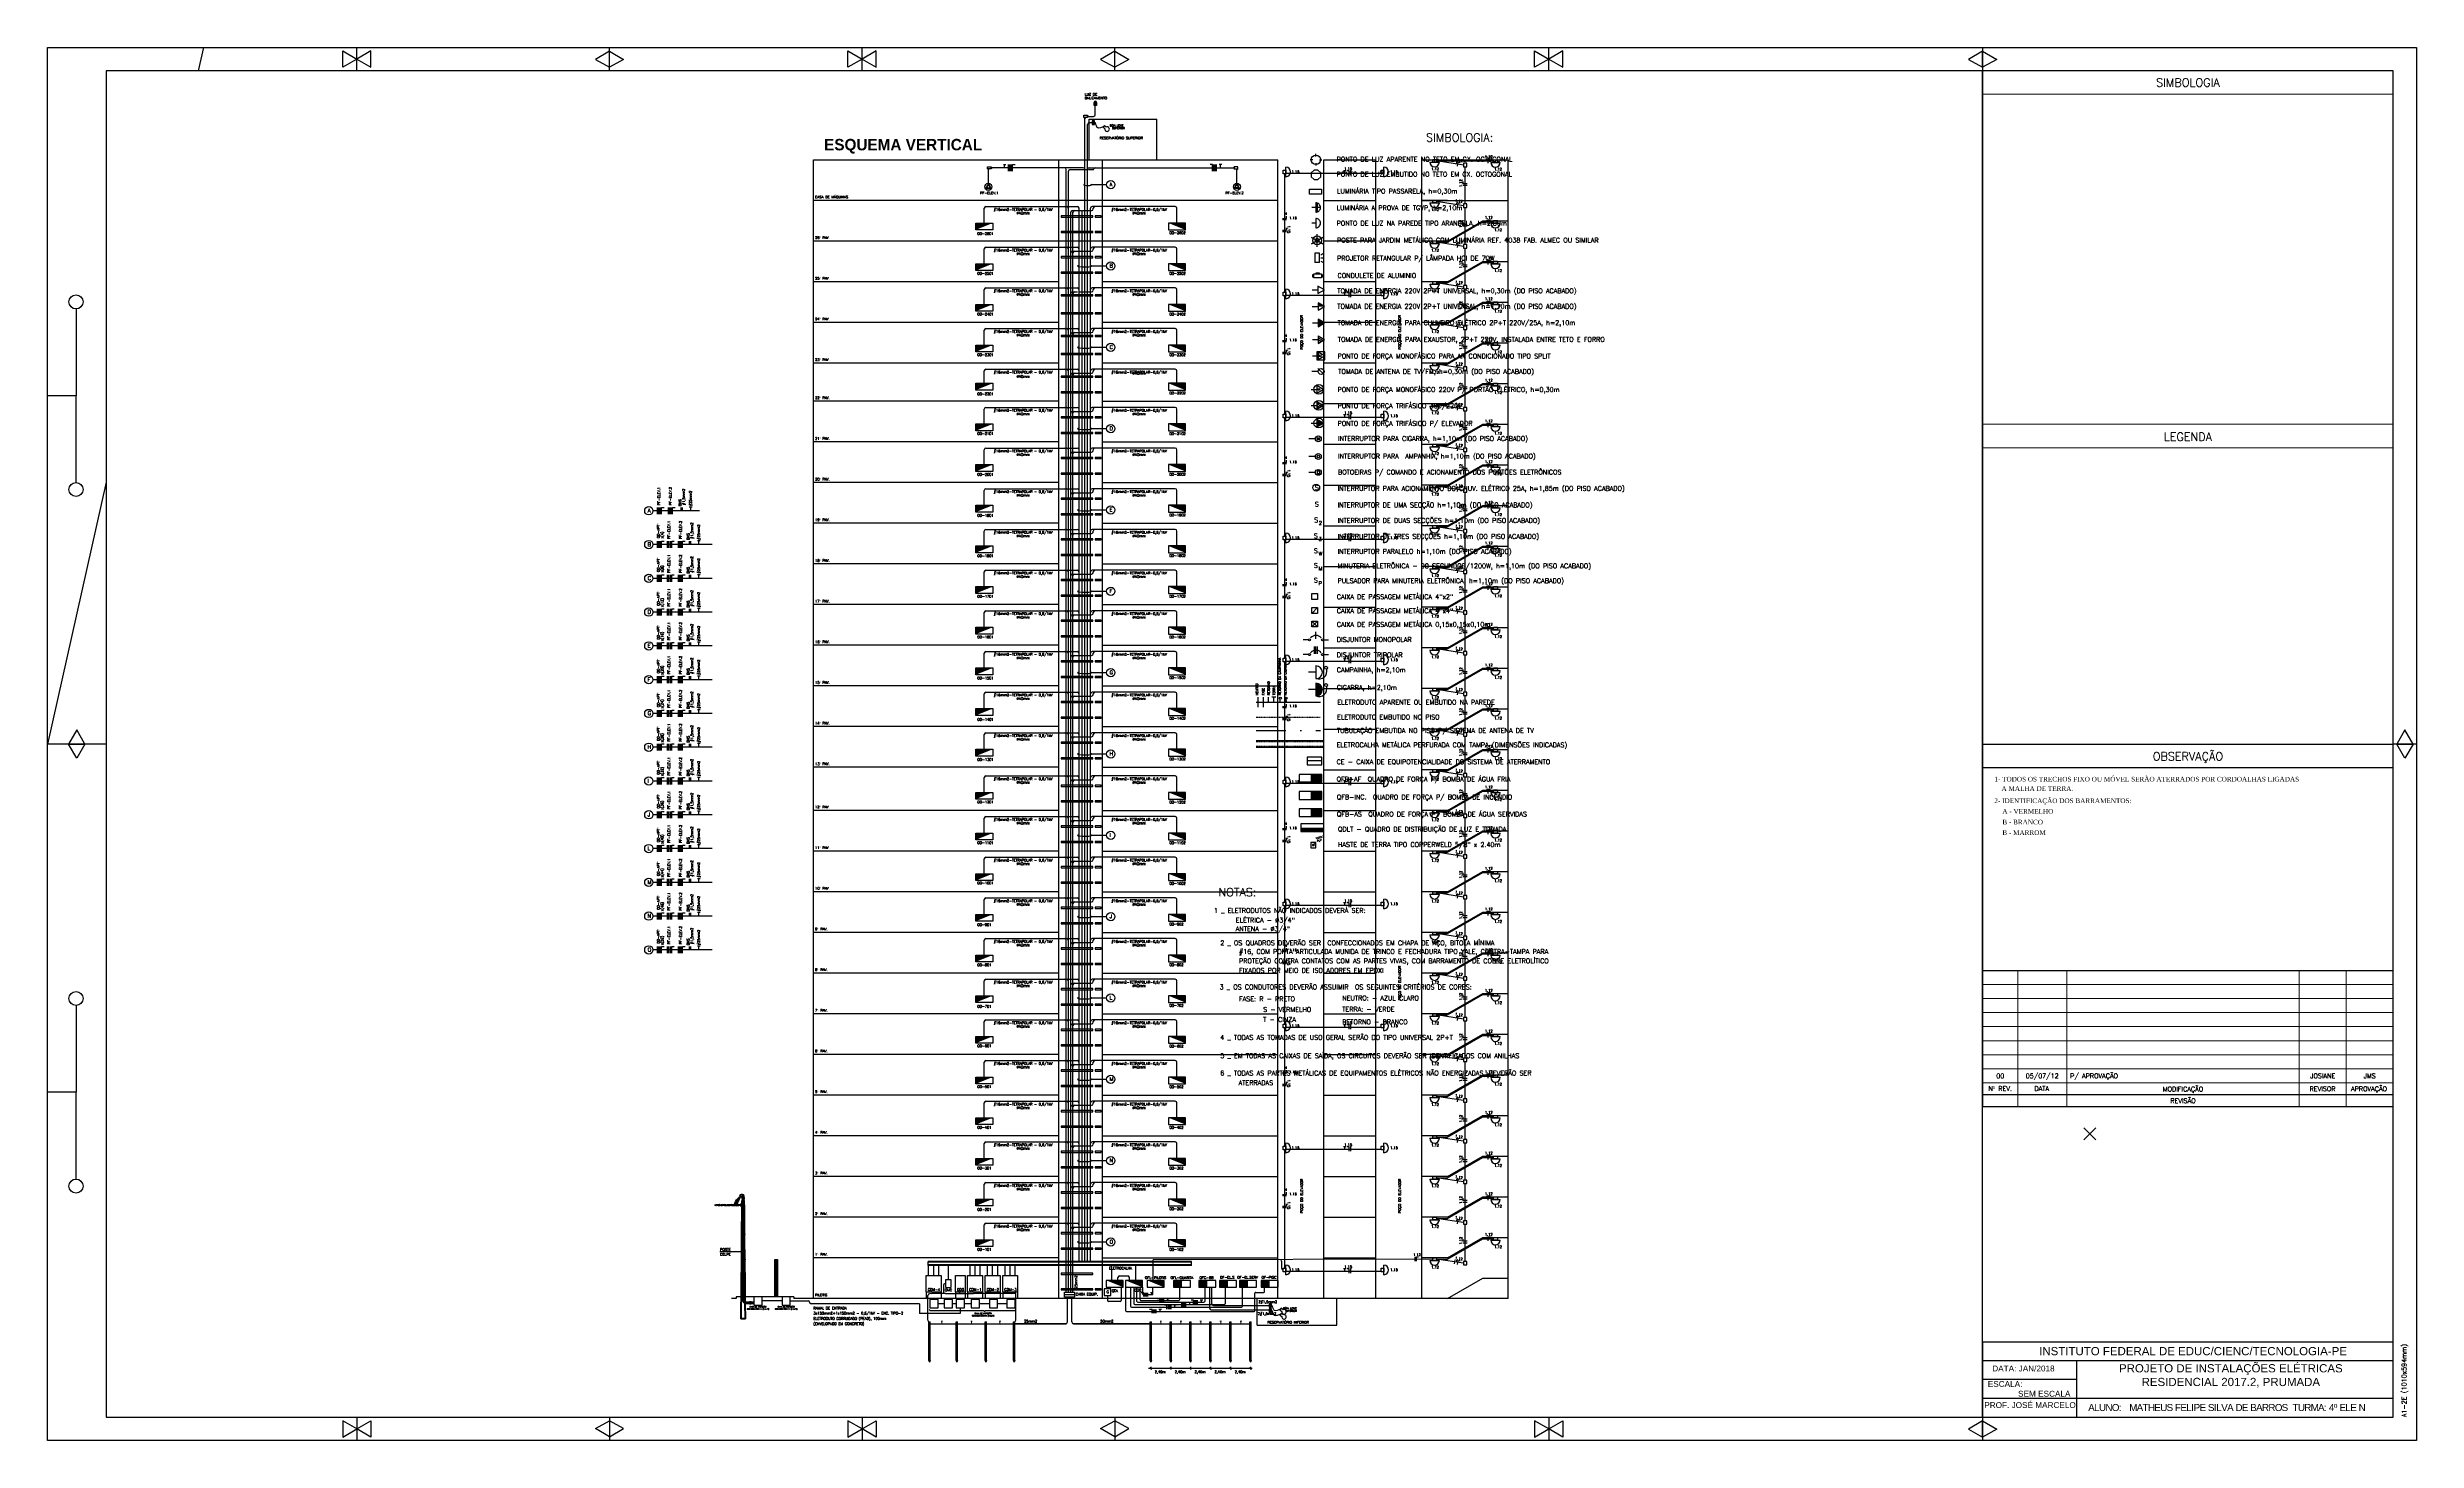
# Paper-space layout '1019-I1-2012-0005' of a CAD drawing. Header units: millimetres. Extents: x 10 to 1020, y 10 to 604.
# The model-space entities are those that its viewports show. They can reach past a viewport. Long polylines and large blocks are cut down to what shows.
import ezdxf
from ezdxf.enums import TextEntityAlignment as Align

# ---------------------------------------------------------------- set-up
doc = ezdxf.new("R2010")
doc.units = ezdxf.units.MM
doc.header["$LTSCALE"] = 4
doc.header["$MEASUREMENT"] = 0
for name, pattern in [('DASHDOT', [25.4, 12.7, -6.35, 0, -6.35]), ('DASHDOT2', [12.7, 6.35, -3.175, 0, -3.175]), ('HIDDEN', [0.375, 0.25, -0.125])]:
    doc.linetypes.add(name, pattern=pattern)
doc.layers.get('0').update_dxf_attribs({"linetype": 'CONTINUOUS'})
for name, color, linetype in [('BASE', 1, 'CONTINUOUS'), ('CARIMBO', 2, 'CONTINUOUS'), ('CIVIL', 7, 'CONTINUOUS'), ('DIAGRAMA', 4, 'CONTINUOUS'), ('ELETRODUTO-ELETRICA', 5, 'CONTINUOUS'), ('FIAÇÃO', 110, 'CONTINUOUS'), ('Hachura', 9, 'CONTINUOUS'), ('JMS_ELETRODUTO_ELETROCALHA', 5, 'CONTINUOUS'), ('JMS_ELÉTRICA', 1, 'CONTINUOUS'), ('JMS_TEXTO', 4, 'CONTINUOUS'), ('LEGENDA', 7, 'CONTINUOUS'), ('SIMBOLOGIA', 3, 'CONTINUOUS'), ('SIMBOLOGIA-ELETRICAS', 3, 'CONTINUOUS'), ('TEXTO', 110, 'CONTINUOUS')]:
    doc.layers.add(name, color=color, linetype=linetype)
doc.layers.add('JMS_VIEWPORT', color=6, linetype='CONTINUOUS', plot=False)
doc.layers.get('JMS_VIEWPORT').off()
doc.layers.get('JMS_VIEWPORT').freeze()
doc.styles.add('BOLD', font='BOLD.SHX', dxfattribs={"height": 0.175})
doc.styles.add('JMS2', font='times.ttf')
doc.styles.add('NORMAL', font='romans.shx')
doc.styles.add('REGUA100', font='SIMPLEX', dxfattribs={"height": 0.125})
doc.styles.add('REGUA60', font='SIMPLEX', dxfattribs={"height": 75})
doc.styles.add('REGUA80', font='SIMPLEX', dxfattribs={"height": 0.1})
doc.styles.add('ROMANS', font='romans.shx', dxfattribs={"bigfont": '@extfont2.shx'})
doc.styles.get("Standard").update_dxf_attribs({"font": 'romans.shx'})

# ---------------------------------------------------------------- blocks, each defined once
blk = doc.blocks.new('A$C49E75288')
at = {"color": 67, "linetype": 'Continuous'}
for p, q in [((-175, 59.5), (0, 59.5)), ((-175, 6.5), (0, 6.5)), ((-175, 1.5), (0, 1.5))]:
    blk.add_line(p, q, dxfattribs=at)
at = {"color": 67, "ltscale": 0.025}
for p, q in [((-175, 59.5), (-175, 1.5)), ((0, 1.5), (0, 59.5))]:
    blk.add_line(p, q, dxfattribs=at)
at = {"color": 67, "linetype": 'Continuous', "lineweight": 9}
for p, q in [((-175, 53.5), (0, 53.5)), ((-175, 47.5), (0, 47.5)), ((-175, 41.5), (0, 41.5)), ((-175, 35.5), (0, 35.5)), ((-175, 29.5), (0, 29.5)), ((-175, 23.5), (0, 23.5)), ((-175, 17.5), (0, 17.5)), ((-175, 11.5), (0, 11.5))]:
    blk.add_line(p, q, dxfattribs=at)
at = {"color": 67, "linetype": 'Continuous', "lineweight": 0}
for p, q in [((-160, 1.5), (-160, 59.5)), ((-139.1, 1.5), (-139.1, 59.5)), ((-40, 1.5), (-40, 59.5)), ((-20, 1.5), (-20, 59.5))]:
    blk.add_line(p, q, dxfattribs=at)
at = {"color": 67, "linetype": 'Continuous', "lineweight": 9, "style": 'NORMAL'}
for s, p in [('MODIFICAÇÃO', (-89.6, 7.9)), ('Nº REV.', (-167.5, 8.1)), ('DATA', (-149.8, 8.1)), ('REVISÃO', (-89.6, 2.9)), ('REVISOR', (-30.1, 8))]:
    blk.add_text(s, height=2, dxfattribs=at).set_placement(p, align=Align.CENTER)
at = {"color": 67, "linetype": 'Continuous', "style": 'NORMAL'}
blk.add_text('APROVAÇÃO', height=2, dxfattribs=at).set_placement((-10.3, 8), align=Align.CENTER)
at = {"style": 'ROMANS'}
for tag, p in [('NºREV.07', (-167.5, 56.5)), ('NºREV.06', (-167.5, 50.5)), ('DATA07', (-149.6, 56.5)), ('DATA06', (-149.6, 50.5)), ('REVISOR07', (-30, 56.5)), ('REVISOR06', (-30, 50.5)), ('APROVAÇÃO07', (-10, 56.5)), ('APROVAÇÃO06', (-10, 50.5)), ('NºREV.05', (-167.5, 44.5)), ('DATA05', (-149.6, 44.5)), ('REVISOR05', (-30, 44.5)), ('APROVAÇÃO05', (-10, 44.5)), ('NºREV.04', (-167.5, 38.5)), ('NºREV.03', (-167.5, 32.5)), ('DATA04', (-149.6, 38.5)), ('DATA03', (-149.6, 32.5)), ('REVISOR04', (-30, 38.5)), ('REVISOR03', (-30, 32.5)), ('APROVAÇÃO04', (-10, 38.5)), ('APROVAÇÃO03', (-10, 32.5)), ('NºREV.02', (-167.5, 26.5)), ('NºREV.01', (-167.5, 20.5)), ('DATA02', (-149.6, 26.5)), ('DATA01', (-149.6, 20.5)), ('REVISOR02', (-30, 26.5)), ('REVISOR01', (-30, 20.5)), ('APROVAÇÃO02', (-10, 26.5)), ('APROVAÇÃO01', (-10, 20.5)), ('NºREV.00', (-167.5, 14.5)), ('DATA00', (-149.6, 14.5)), ('REVISOR00', (-30, 14.5)), ('APROVAÇÃO00', (-10, 14.5))]:
    blk.add_attdef(tag, text='', height=2, dxfattribs=at).set_placement(p, align=Align.MIDDLE_CENTER)
for tag, p in [('MODIFICAÇÃO07', (-137.7, 56.5)), ('MODIFICAÇÃO06', (-137.7, 50.5)), ('MODIFICAÇÃO05', (-137.7, 44.5)), ('MODIFICAÇÃO04', (-137.7, 38.5)), ('MODIFICAÇÃO03', (-137.7, 32.5)), ('MODIFICAÇÃO02', (-137.7, 26.5)), ('MODIFICAÇÃO01', (-137.7, 20.5)), ('MODIFICAÇÃO00', (-137.7, 14.5))]:
    blk.add_attdef(tag, text='', height=2, dxfattribs=at).set_placement(p, align=Align.MIDDLE_LEFT)
blk = doc.blocks.new('*U8', base_point=(141994, 25724))
at = {"color": 0}
for points in [[(142005, 25752), (141997, 25739), (141994, 25724)], [(142005, 25752), (141994, 25724), (142030, 25680)], [(141997, 25739), (141995, 25731), (141994, 25724)], [(141994, 25724), (141995, 25716), (141997, 25709)], [(141994, 25724), (141997, 25709), (142005, 25695)], [(141994, 25724), (142005, 25695), (142030, 25680)], [(142005, 25752), (142000, 25745), (141997, 25739)], [(141997, 25709), (142000, 25702), (142005, 25695)], [(142030, 25767), (142016, 25761), (142005, 25752)], [(142060, 25761), (142030, 25767), (142005, 25752)], [(142016, 25761), (142010, 25757), (142005, 25752)], [(142060, 25761), (142005, 25752), (142030, 25680)], [(142005, 25695), (142010, 25690), (142016, 25686)], [(142005, 25695), (142016, 25686), (142030, 25680)], [(142030, 25767), (142023, 25765), (142016, 25761)], [(142016, 25686), (142023, 25682), (142030, 25680)], [(142046, 25767), (142038, 25767), (142030, 25767)], [(142060, 25761), (142046, 25767), (142030, 25767)], [(142030, 25680), (142079, 25709), (142060, 25761)], [(142030, 25680), (142060, 25686), (142079, 25709)], [(142030, 25680), (142046, 25680), (142060, 25686)], [(142030, 25680), (142038, 25680), (142046, 25680)], [(142060, 25761), (142053, 25765), (142046, 25767)], [(142046, 25680), (142053, 25682), (142060, 25686)], [(142072, 25752), (142066, 25757), (142060, 25761)], [(142079, 25739), (142072, 25752), (142060, 25761)], [(142079, 25709), (142079, 25739), (142060, 25761)], [(142060, 25686), (142072, 25695), (142079, 25709)], [(142060, 25686), (142066, 25690), (142072, 25695)], [(142079, 25739), (142076, 25745), (142072, 25752)], [(142072, 25695), (142076, 25702), (142079, 25709)], [(142082, 25724), (142081, 25731), (142079, 25739)], [(142079, 25709), (142082, 25724), (142079, 25739)], [(142079, 25709), (142081, 25716), (142082, 25724)]]:
    blk.add_solid(points, dxfattribs=at)
blk = doc.blocks.new('*U6', base_point=(142677, 27781))
at = {"color": 0}
for points in [[(142705, 27830), (142681, 27800), (142677, 27781)], [(142705, 27830), (142677, 27781), (142781, 27753)], [(142681, 27800), (142678, 27791), (142677, 27781)], [(142678, 27791), (142677, 27781), (142677, 27781)], [(142677, 27781), (142678, 27771), (142685, 27753)], [(142677, 27781), (142685, 27753), (142714, 27729)], [(142677, 27781), (142714, 27729), (142781, 27753)], [(142678, 27771), (142681, 27762), (142685, 27753)], [(142705, 27830), (142690, 27817), (142681, 27800)], [(142690, 27817), (142685, 27809), (142681, 27800)], [(142685, 27753), (142690, 27745), (142697, 27738)], [(142685, 27753), (142697, 27738), (142714, 27729)], [(142705, 27830), (142697, 27824), (142690, 27817)], [(142697, 27738), (142705, 27733), (142714, 27729)], [(142723, 27836), (142714, 27834), (142705, 27830)], [(142743, 27836), (142723, 27836), (142705, 27830)], [(142776, 27817), (142743, 27836), (142705, 27830)], [(142781, 27753), (142776, 27817), (142705, 27830)], [(142714, 27729), (142752, 27729), (142781, 27753)], [(142714, 27729), (142723, 27726), (142733, 27725)], [(142714, 27729), (142733, 27725), (142752, 27729)], [(142743, 27836), (142733, 27837), (142723, 27836)], [(142733, 27725), (142743, 27726), (142752, 27729)], [(142761, 27830), (142752, 27834), (142743, 27836)], [(142776, 27817), (142761, 27830), (142743, 27836)], [(142752, 27729), (142769, 27738), (142781, 27753)], [(142752, 27729), (142761, 27733), (142769, 27738)], [(142776, 27817), (142769, 27824), (142761, 27830)], [(142769, 27738), (142776, 27745), (142781, 27753)], [(142785, 27800), (142781, 27809), (142776, 27817)], [(142789, 27781), (142785, 27800), (142776, 27817)], [(142781, 27753), (142789, 27781), (142776, 27817)], [(142781, 27753), (142788, 27771), (142789, 27781)], [(142781, 27753), (142785, 27762), (142788, 27771)], [(142789, 27781), (142788, 27791), (142785, 27800)], [(142788, 27771), (142789, 27781), (142789, 27781)]]:
    blk.add_solid(points, dxfattribs=at)
blk = doc.blocks.new('*U7', base_point=(142717, 35586))
at = {"color": 0}
blk.add_solid([(142717, 35586), (142717, 35263), (142996, 35424)], dxfattribs=at)
blk = doc.blocks.new('*U12')
at = {"layer": 'ELETRODUTO-ELETRICA', "ltscale": 0.0001}
blk.add_line((102, -1101), (102, 1101), dxfattribs=at)
at = {"layer": 'TEXTO'}
blk.add_line((-19, 10), (224, 10), dxfattribs=at)
blk.add_lwpolyline([(224, 95), (-19, 95), (-19, 231)], dxfattribs=at)
at = {"layer": 'TEXTO', "style": 'REGUA60'}
blk.add_text('1.12', height=150, rotation=90, dxfattribs=at).set_placement((-74, -94))
blk = doc.blocks.new('*U13')
at = {"layer": 'ELETRODUTO-ELETRICA', "color": 0, "linetype": 'ByBlock', "lineweight": -2, "transparency": 16777216}
for p in [(0, 62414.1908), (0, 60013.645), (0, 57613.0992), (0, 55212.5534), (0, 52812.0076), (0, 50411.4618), (0, 48010.916), (0, 45610.3702), (0, 43209.8244), (0, 40809.2786), (0, 38408.7328), (0, 36008.187), (0, 33607.6412), (0, 31207.0954), (0, 28806.5496), (0, 26406.0038), (0, 24005.458), (0, 21604.9122), (0, 19204.3664), (0, 16803.8206), (0, 14403.2748), (0, 12002.729), (0, 9602.1832), (0, 7201.6374), (0, 4801.0916), (0, 2400.5458), (0, 0)]:
    blk.add_blockref('*U12', p, dxfattribs=at)
blk = doc.blocks.new('*U16')
at = {"layer": 'TEXTO'}
blk.add_line((21, -164), (-223, -164), dxfattribs=at)
blk.add_lwpolyline([(-223, -78), (21, -78), (21, 57)], dxfattribs=at)
at = {"layer": 'TEXTO', "style": 'REGUA60'}
blk.add_text('1.15', height=150, rotation=270, dxfattribs=at).set_placement((73, 200))
blk = doc.blocks.new('*U17')
at = {"layer": 'ELETRODUTO-ELETRICA', "color": 0, "linetype": 'ByBlock', "lineweight": -2, "transparency": 16777216}
for p in [(0, 57600), (0, 50400), (0, 43200), (0, 36000), (0, 28800), (0, 21600), (0, 14400), (0, 7200), (0, 0)]:
    blk.add_blockref('*U16', p, dxfattribs=at)

msp = doc.modelspace()

# ---------------------------------------------------------------- hatches: boundary and pattern name
at = {"layer": 'CIVIL', "ltscale": 0.0001}
h = msp.add_hatch(dxfattribs=at)
h.set_pattern_fill('AR-BRSTD', color=256, scale=16)
h.set_pattern_definition([(0, (70750.406, -1137.415), (0, 42.672), []), (90, (70750.406, -1137.415), (-64, 42.672), [42.672, -42.672])])
h.paths.add_polyline_path([(-43849, -50402), (-43699, -50402), (-43699, -48202), (-43849, -48202)])
at = {"layer": 'JMS_ELÉTRICA'}
for points in [[(-46171, -45040), (-46166, -45040), (-46166, -45045), (-46171, -45045)], [(-46163, -45000), (-46158, -45000), (-46158, -45005), (-46163, -45005)], [(-46160, -44972), (-46155, -44972), (-46155, -44977), (-46160, -44977)], [(-46093, -45034), (-46088, -45034), (-46088, -45039), (-46093, -45039)]]:
    msp.add_hatch(color=6, dxfattribs=at).paths.add_polyline_path(points)
at = {"layer": 'JMS_TEXTO', "ltscale": 0.025}
h = msp.add_hatch(color=8, dxfattribs=at)
edge = h.paths.add_edge_path()
edge.add_arc((-45671, -44457), 2.48, 180, 540, ccw=False)
h = msp.add_hatch(color=8, dxfattribs=at)
edge = h.paths.add_edge_path()
edge.add_arc((-45815, -47757), 4.96, 0, 360)
at = {"layer": 'SIMBOLOGIA-ELETRICAS'}
h = msp.add_hatch(color=256, dxfattribs=at)
h.paths.add_polyline_path([(-25114, 18987), (-25045, 18987), (-25045, 18785), (-25114, 18785)])
h.paths.add_polyline_path([(-25045, 18987), (-24977, 18987), (-24977, 18785), (-25045, 18785)])
h = msp.add_hatch(color=256, dxfattribs=at)
h.paths.add_polyline_path([(-14681, -50812), (-14612, -50812), (-14612, -51015), (-14681, -51015)])
h.paths.add_polyline_path([(-14612, -50812), (-14543, -50812), (-14543, -51015), (-14612, -51015)])
h = msp.add_hatch(color=256, dxfattribs=at)
h.paths.add_polyline_path([(-14681, -51110), (-14612, -51110), (-14612, -51312), (-14681, -51312)])
h.paths.add_polyline_path([(-14612, -51110), (-14543, -51110), (-14543, -51312), (-14612, -51312)])

# ---------------------------------------------------------------- linework, layer by layer
at = {"layer": 'BASE'}
for p, q in [((-25291, 19098), (-21298, 19098)), ((-25291, 16698), (-25291, 19098)), ((-21298, 16698), (-21298, 19098)), ((-41569, -50502), (-41569, 16698)), ((-41569, 16698), (-14165, 16698)), ((-27093, -50502), (-27093, 16698)), ((-24521, -50502), (-24521, 16698)), ((-14165, -50502), (-14165, 16698)), ((-11453, -50502), (-11453, 16698)), ((-11453, 16698), (-8383, 16698)), ((-8383, -50502), (-8383, 16698)), ((-5672, -50502), (-5672, 16698)), ((-5672, 16698), (-574, 16698)), ((-574, -50502), (-574, 16698)), ((-14165, 14298), (-41569, 14298)), ((-11453, 14298), (-8383, 14298)), ((-11453, 14298), (-8383, 14298)), ((-4155, 14298), (-5672, 14298)), ((-5672, 14298), (-574, 14298)), ((-4155, 11898), (-2077, 13098)), ((-2077, 13098), (-574, 13098)), ((-14165, 11898), (-41569, 11898)), ((-8383, 11898), (-11453, 11898)), ((-4155, 11898), (-5672, 11898)), ((-4155, 9498), (-2077, 10698)), ((-2077, 10698), (-574, 10698)), ((-27093, 9498), (-41569, 9498)), ((-14165, 9498), (-24521, 9498)), ((-8383, 9498), (-11453, 9498)), ((-4155, 9498), (-5672, 9498)), ((-27093, 7098), (-41569, 7098)), ((-14165, 7098), (-24521, 7098)), ((-8383, 7098), (-11453, 7098)), ((-4155, 7098), (-5672, 7098)), ((-4155, 7098), (-2077, 8298)), ((-2077, 8298), (-574, 8298)), ((-4155, 4698), (-2077, 5898)), ((-2077, 5898), (-574, 5898)), ((-27093, 4698), (-41569, 4698)), ((-14165, 4698), (-24521, 4698)), ((-8383, 4698), (-11453, 4698)), ((-4155, 4698), (-5672, 4698)), ((-4155, 2298), (-2077, 3498)), ((-2077, 3498), (-574, 3498)), ((-27093, 2442), (-41569, 2442)), ((-24521, 2442), (-14165, 2442)), ((-8383, 2298), (-11453, 2298)), ((-4155, 2298), (-5672, 2298)), ((-27093, 42), (-41569, 42)), ((-24521, 42), (-14165, 42)), ((-4155, -102), (-2077, 1098)), ((-2077, 1098), (-574, 1098)), ((-8383, -102), (-11453, -102)), ((-4155, -102), (-5672, -102)), ((-4155, -2502), (-2077, -1302)), ((-2077, -1302), (-574, -1302)), ((-27093, -2358), (-41569, -2358)), ((-24521, -2358), (-14165, -2358)), ((-24521, -2358), (-14165, -2358)), ((-11453, -2502), (-8383, -2502)), ((-4155, -2502), (-5672, -2502)), ((-4155, -4902), (-2077, -3702)), ((-2077, -3702), (-574, -3702)), ((-27093, -4758), (-41569, -4758)), ((-24521, -4758), (-14165, -4758)), ((-24521, -4758), (-14165, -4758)), ((-11453, -4902), (-8383, -4902)), ((-4155, -4902), (-5672, -4902)), ((-4155, -7302), (-2077, -6102)), ((-2077, -6102), (-574, -6102)), ((-27093, -7158), (-41569, -7158)), ((-24521, -7158), (-14165, -7158)), ((-24521, -7158), (-14165, -7158)), ((-11453, -7302), (-8383, -7302)), ((-4155, -7302), (-5672, -7302)), ((-27093, -9558), (-41569, -9558)), ((-24521, -9558), (-14165, -9558)), ((-24521, -9558), (-14165, -9558)), ((-11453, -9702), (-8383, -9702)), ((-4155, -9702), (-5672, -9702)), ((-4155, -9702), (-2077, -8502)), ((-2077, -8502), (-574, -8502)), ((-4155, -12102), (-2077, -10902)), ((-2077, -10902), (-574, -10902)), ((-27093, -11958), (-41569, -11958)), ((-24521, -11958), (-14165, -11958)), ((-11453, -12102), (-8383, -12102)), ((-4155, -12102), (-5672, -12102)), ((-4155, -14502), (-2077, -13302)), ((-2077, -13302), (-574, -13302)), ((-27093, -14358), (-41569, -14358)), ((-24521, -14358), (-14165, -14358)), ((-24521, -14358), (-14165, -14358)), ((-11453, -14502), (-8383, -14502)), ((-4155, -14502), (-5672, -14502)), ((-27093, -16758), (-41569, -16758)), ((-24521, -16758), (-14165, -16758)), ((-4155, -16902), (-2077, -15702)), ((-2077, -15702), (-574, -15702)), ((-11453, -16902), (-8383, -16902)), ((-4155, -16902), (-5672, -16902)), ((-4155, -19302), (-2077, -18102)), ((-2077, -18102), (-574, -18102)), ((-27093, -19158), (-41569, -19158)), ((-24521, -19158), (-14165, -19158)), ((-11453, -19302), (-8383, -19302)), ((-4155, -19302), (-5672, -19302)), ((-4155, -21702), (-2077, -20502)), ((-2077, -20502), (-574, -20502)), ((-27093, -21702), (-41569, -21702)), ((-24521, -21702), (-14165, -21702)), ((-11453, -21702), (-8383, -21702)), ((-4155, -21702), (-5672, -21702)), ((-4155, -24102), (-2077, -22902)), ((-2077, -22902), (-574, -22902)), ((-27093, -24102), (-41569, -24102)), ((-24521, -24102), (-14165, -24102)), ((-24521, -24102), (-14165, -24102)), ((-11453, -24102), (-8383, -24102)), ((-4155, -24102), (-5672, -24102)), ((-27093, -26502), (-41569, -26502)), ((-24521, -26502), (-14165, -26502)), ((-11453, -26502), (-8383, -26502)), ((-4155, -26502), (-5672, -26502)), ((-4155, -26502), (-2077, -25302)), ((-2077, -25302), (-574, -25302)), ((-4155, -28902), (-2077, -27702)), ((-2077, -27702), (-574, -27702)), ((-27093, -28902), (-41569, -28902)), ((-24521, -28902), (-14165, -28902)), ((-24521, -28902), (-14165, -28902)), ((-11453, -28902), (-8383, -28902)), ((-4155, -28902), (-5672, -28902)), ((-4155, -31302), (-2077, -30102)), ((-2077, -30102), (-574, -30102)), ((-27093, -31302), (-41569, -31302)), ((-24521, -31302), (-14165, -31302)), ((-11453, -31302), (-8383, -31302)), ((-4155, -31302), (-5672, -31302)), ((-4155, -33702), (-2077, -32502)), ((-2077, -32502), (-574, -32502)), ((-27093, -33702), (-41569, -33702)), ((-24521, -33702), (-14165, -33702)), ((-24521, -33702), (-14165, -33702)), ((-11453, -33702), (-8383, -33702)), ((-4155, -33702), (-5672, -33702)), ((-4155, -36102), (-2077, -34902)), ((-2077, -34902), (-574, -34902)), ((-27093, -36102), (-41569, -36102)), ((-24521, -36102), (-14165, -36102)), ((-11453, -36102), (-8383, -36102)), ((-4155, -36102), (-5672, -36102)), ((-4155, -38502), (-2077, -37302)), ((-2077, -37302), (-574, -37302)), ((-27093, -38502), (-41569, -38502)), ((-24521, -38502), (-14165, -38502)), ((-24521, -38502), (-14165, -38502)), ((-11453, -38502), (-8383, -38502)), ((-4155, -38502), (-5672, -38502)), ((-4155, -40902), (-2077, -39702)), ((-2077, -39702), (-574, -39702)), ((-27093, -40902), (-41569, -40902)), ((-24521, -40902), (-14165, -40902)), ((-11453, -40902), (-8383, -40902)), ((-4155, -40902), (-5672, -40902)), ((-27093, -43302), (-41569, -43302)), ((-24521, -43302), (-14165, -43302)), ((-11453, -43302), (-8383, -43302)), ((-4155, -43302), (-5672, -43302)), ((-4155, -43302), (-2077, -42102)), ((-2077, -42102), (-574, -42102)), ((-4155, -45702), (-2077, -44502)), ((-2077, -44502), (-574, -44502)), ((-27093, -45702), (-41569, -45702)), ((-24521, -45702), (-14165, -45702)), ((-11453, -45702), (-8383, -45702)), ((-4155, -45702), (-5672, -45702)), ((-4155, -48102), (-2077, -46902)), ((-2077, -46902), (-574, -46902)), ((-27093, -48102), (-41569, -48102)), ((-24521, -48102), (-14165, -48102)), ((-11453, -48102), (-8383, -48102)), ((-4155, -48102), (-5672, -48102)), ((-4155, -50502), (-2077, -49302)), ((-2077, -49302), (-574, -49302)), ((-46137, -50502), (-46411, -50502)), ((-42725, -50402), (-46137, -50402)), ((-46137, -50402), (-46137, -50502)), ((-42725, -50402), (-42725, -50502)), ((-41569, -50502), (-42725, -50502)), ((-574, -50502), (-41569, -50502)), ((-15382, -52070), (-15382, -50502)), ((-10682, -52070), (-10682, -50502)), ((-15382, -52070), (-10682, -52070))]:
    msp.add_line(p, q, dxfattribs=at)
for points in [[(-26957, 13316), (-25085, 13316), (-25085, 13381), (-26957, 13381)], [(-24953, 13316), (-24591, 13316), (-24591, 13381), (-24953, 13381)], [(-26957, 12397), (-25085, 12397), (-25085, 12462), (-26957, 12462)], [(-24953, 12397), (-24591, 12397), (-24591, 12462), (-24953, 12462)], [(-26957, 10916), (-25085, 10916), (-25085, 10981), (-26957, 10981)], [(-26957, 9997), (-25085, 9997), (-25085, 10062), (-26957, 10062)], [(-24953, 10916), (-24591, 10916), (-24591, 10981), (-24953, 10981)], [(-24953, 9997), (-24591, 9997), (-24591, 10062), (-24953, 10062)], [(-26957, 8660), (-25085, 8660), (-25085, 8725), (-26957, 8725)], [(-24953, 8660), (-24591, 8660), (-24591, 8725), (-24953, 8725)], [(-26957, 7597), (-25085, 7597), (-25085, 7662), (-26957, 7662)], [(-24953, 7597), (-24591, 7597), (-24591, 7662), (-24953, 7662)], [(-26957, 6260), (-25085, 6260), (-25085, 6325), (-26957, 6325)], [(-24953, 6260), (-24591, 6260), (-24591, 6325), (-24953, 6325)], [(-26957, 5197), (-25085, 5197), (-25085, 5262), (-26957, 5262)], [(-24953, 5197), (-24591, 5197), (-24591, 5262), (-24953, 5262)], [(-26957, 3860), (-25085, 3860), (-25085, 3925), (-26957, 3925)], [(-26957, 2941), (-25085, 2941), (-25085, 3006), (-26957, 3006)], [(-24953, 3860), (-24591, 3860), (-24591, 3925), (-24953, 3925)], [(-24953, 2941), (-24591, 2941), (-24591, 3006), (-24953, 3006)], [(-26957, 1460), (-25085, 1460), (-25085, 1525), (-26957, 1525)], [(-24953, 1460), (-24591, 1460), (-24591, 1525), (-24953, 1525)], [(-26957, 541), (-25085, 541), (-25085, 606), (-26957, 606)], [(-24953, 541), (-24591, 541), (-24591, 606), (-24953, 606)], [(-26957, -940), (-25085, -940), (-25085, -875), (-26957, -875)], [(-24953, -940), (-24591, -940), (-24591, -875), (-24953, -875)], [(-26957, -1859), (-25085, -1859), (-25085, -1794), (-26957, -1794)], [(-24953, -1859), (-24591, -1859), (-24591, -1794), (-24953, -1794)], [(-26957, -3340), (-25085, -3340), (-25085, -3275), (-26957, -3275)], [(-26957, -4259), (-25085, -4259), (-25085, -4194), (-26957, -4194)], [(-24953, -3340), (-24591, -3340), (-24591, -3275), (-24953, -3275)], [(-24953, -4259), (-24591, -4259), (-24591, -4194), (-24953, -4194)], [(-26957, -5740), (-25085, -5740), (-25085, -5675), (-26957, -5675)], [(-26957, -6659), (-25085, -6659), (-25085, -6594), (-26957, -6594)], [(-24953, -5740), (-24591, -5740), (-24591, -5675), (-24953, -5675)], [(-24953, -6659), (-24591, -6659), (-24591, -6594), (-24953, -6594)], [(-26957, -8140), (-25085, -8140), (-25085, -8075), (-26957, -8075)], [(-24953, -8140), (-24591, -8140), (-24591, -8075), (-24953, -8075)], [(-26957, -9059), (-25085, -9059), (-25085, -8994), (-26957, -8994)], [(-24953, -9059), (-24591, -9059), (-24591, -8994), (-24953, -8994)], [(-26957, -10540), (-25085, -10540), (-25085, -10475), (-26957, -10475)], [(-24953, -10540), (-24591, -10540), (-24591, -10475), (-24953, -10475)], [(-26957, -11459), (-25085, -11459), (-25085, -11394), (-26957, -11394)], [(-24953, -11459), (-24591, -11459), (-24591, -11394), (-24953, -11394)], [(-26957, -12940), (-25085, -12940), (-25085, -12875), (-26957, -12875)], [(-26957, -13859), (-25085, -13859), (-25085, -13794), (-26957, -13794)], [(-24953, -12940), (-24591, -12940), (-24591, -12875), (-24953, -12875)], [(-24953, -13859), (-24591, -13859), (-24591, -13794), (-24953, -13794)], [(-26957, -15340), (-25085, -15340), (-25085, -15275), (-26957, -15275)], [(-24953, -15340), (-24591, -15340), (-24591, -15275), (-24953, -15275)], [(-26957, -16259), (-25085, -16259), (-25085, -16194), (-26957, -16194)], [(-24953, -16259), (-24591, -16259), (-24591, -16194), (-24953, -16194)], [(-26957, -17740), (-25085, -17740), (-25085, -17675), (-26957, -17675)], [(-24953, -17740), (-24591, -17740), (-24591, -17675), (-24953, -17675)], [(-26957, -18659), (-25085, -18659), (-25085, -18594), (-26957, -18594)], [(-24953, -18659), (-24591, -18659), (-24591, -18594), (-24953, -18594)], [(-26957, -20284), (-25085, -20284), (-25085, -20219), (-26957, -20219)], [(-24953, -20284), (-24591, -20284), (-24591, -20219), (-24953, -20219)], [(-26957, -21203), (-25085, -21203), (-25085, -21138), (-26957, -21138)], [(-24953, -21203), (-24591, -21203), (-24591, -21138), (-24953, -21138)], [(-26957, -22684), (-25085, -22684), (-25085, -22619), (-26957, -22619)], [(-26957, -23603), (-25085, -23603), (-25085, -23538), (-26957, -23538)], [(-24953, -22684), (-24591, -22684), (-24591, -22619), (-24953, -22619)], [(-24953, -23603), (-24591, -23603), (-24591, -23538), (-24953, -23538)], [(-26957, -25084), (-25085, -25084), (-25085, -25019), (-26957, -25019)], [(-24953, -25084), (-24591, -25084), (-24591, -25019), (-24953, -25019)], [(-26957, -26003), (-25085, -26003), (-25085, -25938), (-26957, -25938)], [(-24953, -26003), (-24591, -26003), (-24591, -25938), (-24953, -25938)], [(-26957, -27484), (-25085, -27484), (-25085, -27419), (-26957, -27419)], [(-24953, -27484), (-24591, -27484), (-24591, -27419), (-24953, -27419)], [(-26957, -28403), (-25085, -28403), (-25085, -28338), (-26957, -28338)], [(-24953, -28403), (-24591, -28403), (-24591, -28338), (-24953, -28338)], [(-26957, -29884), (-25085, -29884), (-25085, -29819), (-26957, -29819)], [(-26957, -30803), (-25085, -30803), (-25085, -30738), (-26957, -30738)], [(-24953, -29884), (-24591, -29884), (-24591, -29819), (-24953, -29819)], [(-24953, -30803), (-24591, -30803), (-24591, -30738), (-24953, -30738)], [(-26957, -32284), (-25085, -32284), (-25085, -32219), (-26957, -32219)], [(-26957, -33203), (-25085, -33203), (-25085, -33138), (-26957, -33138)], [(-24953, -32284), (-24591, -32284), (-24591, -32219), (-24953, -32219)], [(-24953, -33203), (-24591, -33203), (-24591, -33138), (-24953, -33138)], [(-26957, -34684), (-25085, -34684), (-25085, -34619), (-26957, -34619)], [(-24953, -34684), (-24591, -34684), (-24591, -34619), (-24953, -34619)], [(-26957, -35603), (-25085, -35603), (-25085, -35538), (-26957, -35538)], [(-24953, -35603), (-24591, -35603), (-24591, -35538), (-24953, -35538)], [(-26957, -37084), (-25085, -37084), (-25085, -37019), (-26957, -37019)], [(-24953, -37084), (-24591, -37084), (-24591, -37019), (-24953, -37019)], [(-26957, -38003), (-25085, -38003), (-25085, -37938), (-26957, -37938)], [(-24953, -38003), (-24591, -38003), (-24591, -37938), (-24953, -37938)], [(-26957, -39484), (-25085, -39484), (-25085, -39419), (-26957, -39419)], [(-26957, -40403), (-25085, -40403), (-25085, -40338), (-26957, -40338)], [(-24953, -39484), (-24591, -39484), (-24591, -39419), (-24953, -39419)], [(-24953, -40403), (-24591, -40403), (-24591, -40338), (-24953, -40338)], [(-26957, -41884), (-25085, -41884), (-25085, -41819), (-26957, -41819)], [(-24953, -41884), (-24591, -41884), (-24591, -41819), (-24953, -41819)], [(-26957, -42803), (-25085, -42803), (-25085, -42738), (-26957, -42738)], [(-24953, -42803), (-24591, -42803), (-24591, -42738), (-24953, -42738)], [(-26957, -44284), (-25085, -44284), (-25085, -44219), (-26957, -44219)], [(-24953, -44284), (-24591, -44284), (-24591, -44219), (-24953, -44219)], [(-26957, -45203), (-25085, -45203), (-25085, -45138), (-26957, -45138)], [(-24953, -45203), (-24591, -45203), (-24591, -45138), (-24953, -45138)], [(-26957, -46684), (-25085, -46684), (-25085, -46619), (-26957, -46619)], [(-24953, -46684), (-24591, -46684), (-24591, -46619), (-24953, -46619)], [(-26957, -47603), (-25085, -47603), (-25085, -47538), (-26957, -47538)], [(-24953, -47603), (-24591, -47603), (-24591, -47538), (-24953, -47538)], [(-26957, -49084), (-25085, -49084), (-25085, -49019), (-26957, -49019)], [(-26957, -50003), (-25085, -50003), (-25085, -49938), (-26957, -49938)], [(-24953, -50003), (-24591, -50003), (-24591, -49938), (-24953, -49938)]]:
    msp.add_lwpolyline(points, close=True, dxfattribs=at)
at = {"layer": 'CIVIL'}
for p, q in [((-45800, -45186), (-45792, -44722)), ((-45792, -44722), (-45771, -44716)), ((-45792, -44722), (-45771, -44722)), ((-45671, -44716), (-45652, -44722)), ((-45671, -44722), (-45652, -44722)), ((-45652, -44722), (-45643, -45186)), ((-45898, -44945), (-45801, -44945)), ((-45898, -44951), (-45898, -44945)), ((-45898, -44951), (-45808, -44951)), ((-45898, -44960), (-45814, -44960)), ((-45898, -44960), (-45898, -44979)), ((-45898, -45025), (-45898, -45045)), ((-45814, -45045), (-45898, -45045)), ((-45808, -45051), (-45898, -45051)), ((-45898, -45058), (-45898, -45051)), ((-45801, -45058), (-45898, -45058)), ((-45866, -44945), (-45866, -44940)), ((-45866, -44940), (-45846, -44940)), ((-45862, -44945), (-45866, -44945)), ((-45862, -44951), (-45862, -44960)), ((-45862, -45045), (-45862, -45067)), ((-45862, -45067), (-45850, -45067)), ((-45846, -44945), (-45850, -44945)), ((-45850, -44951), (-45850, -44960)), ((-45850, -44951), (-45850, -44960)), ((-45850, -44951), (-45850, -44960)), ((-45850, -44953), (-45850, -44960)), ((-45850, -45045), (-45850, -45067)), ((-45850, -45045), (-45850, -45067)), ((-45850, -45045), (-45850, -45067)), ((-45850, -45045), (-45850, -45067)), ((-45846, -44945), (-45846, -44940)), ((-45814, -44960), (-45814, -44979)), ((-45814, -45025), (-45814, -45045)), ((-45810, -44993), (-45810, -45009)), ((-45808, -44993), (-45810, -44993)), ((-45808, -45009), (-45810, -45009)), ((-45809, -46686), (-45800, -45220)), ((-45808, -44951), (-45808, -45051)), ((-45808, -44993), (-45808, -45009)), ((-45801, -44995), (-45808, -44995)), ((-45801, -45008), (-45808, -45008)), ((-45801, -45008), (-45808, -45008)), ((-45801, -45008), (-45807, -45008)), ((-45807, -45008), (-45807, -45008)), ((-45801, -44945), (-45801, -45058)), ((-45801, -44992), (-45796, -44992)), ((-45801, -45011), (-45801, -44992)), ((-45801, -45011), (-45796, -45011)), ((-45796, -44992), (-45796, -45011)), ((-45784, -46688), (-45777, -45217)), ((-45777, -45188), (-45774, -44962)), ((-45774, -44922), (-45771, -44922)), ((-45671, -44922), (-45671, -44922)), ((-45671, -44955), (-45671, -44922)), ((-45671, -44962), (-45666, -45188)), ((-45666, -45216), (-45661, -46688)), ((-45642, -45221), (-45636, -46686)), ((-45817, -48185), (-45811, -47031)), ((-45811, -47031), (-45809, -46720)), ((-45790, -48188), (-45785, -47027)), ((-45785, -47034), (-45784, -46716)), ((-45661, -46715), (-45660, -47026)), ((-45660, -47026), (-45655, -48188)), ((-45636, -46720), (-45634, -47031)), ((-45634, -47031), (-45627, -48186)), ((-45836, -49685), (-45818, -48222)), ((-45804, -49589), (-45791, -48267)), ((-45790, -48227), (-45790, -48217)), ((-45790, -48227), (-45771, -48227)), ((-45790, -48267), (-45771, -48267)), ((-45671, -48227), (-45655, -48227)), ((-45671, -48267), (-45655, -48267)), ((-45655, -48215), (-45655, -48227)), ((-45655, -48267), (-45641, -49589)), ((-45627, -48220), (-45608, -49685)), ((-45862, -51702), (-45837, -49722)), ((-45822, -51662), (-45806, -49802)), ((-45806, -49802), (-45805, -49717)), ((-45805, -49687), (-45805, -49629)), ((-45805, -49629), (-45771, -49629)), ((-45804, -49589), (-45771, -49589)), ((-45671, -49589), (-45641, -49589)), ((-45671, -49629), (-45640, -49629)), ((-45640, -49629), (-45640, -49688)), ((-45640, -49717), (-45638, -49802)), ((-45638, -49802), (-45630, -50664)), ((-45608, -49722), (-45594, -50689)), ((-45862, -51702), (-45582, -51702)), ((-45822, -51662), (-45623, -51662)), ((-45629, -50783), (-45623, -51662)), ((-45592, -50795), (-45582, -51702))]:
    msp.add_line(p, q, dxfattribs=at)
at = {"layer": 'CIVIL', "ltscale": 0.0001}
for p, q in [((-43849, -50402), (-43849, -48202)), ((-43849, -48202), (-43699, -48202)), ((-43699, -48202), (-43699, -50402)), ((-43699, -50402), (-43849, -50402))]:
    msp.add_line(p, q, dxfattribs=at)
at = {"layer": 'CIVIL'}
for centre, start, end in [((-45904, -45002), 284.47751, 75.52249), ((-45808, -45002), 104.47751, 255.52249)]:
    msp.add_arc(centre, 23.5, start, end, dxfattribs=at)
at = {"layer": 'DIAGRAMA', "ltscale": 0.0001}
for p, q in [((-34743, -51141), (-34706, -51218)), ((-34706, -51218), (-32755, -51218)), ((-32755, -51218), (-31520, -51218)), ((-31520, -51218), (-31483, -51295)), ((-31445, -51218), (-31483, -51295)), ((-31445, -51218), (-29673, -51218)), ((-29673, -51218), (-29635, -51141))]:
    msp.add_line(p, q, dxfattribs=at)
at = {"layer": 'ELETRODUTO-ELETRICA'}
for p, q in [((-24940, 19356), (-24940, 19894)), ((-25555, 16698), (-25555, 19162)), ((-25552, -48324), (-25555, 19098)), ((-25395, -48324), (-25395, 18786)), ((-25395, 16698), (-25395, 18786)), ((-25373, 19256), (-25040, 19256)), ((-25114, 18886), (-25295, 18886)), ((-31246, 15307), (-31246, 16128)), ((-25652, 16222), (-31064, 16222)), ((-26651, -50123), (-26651, 16122)), ((-26520, -50123), (-26520, 16016)), ((-26420, 16116), (-25584, 16116)), ((-25519, 16116), (-25433, 16116)), ((-25334, 16116), (-25105, 16116)), ((-25295, 16222), (-16766, 16222)), ((-16584, 15307), (-16584, 16128)), ((-13769, 15866), (-13769, 8891)), ((-31492, 12962), (-31492, 13833)), ((-31392, 13933), (-25992, 13933)), ((-26390, -47723), (-26390, 13602)), ((-26260, -50123), (-26260, 13602)), ((-26160, 13702), (-25913, 13702)), ((-25892, -48324), (-25892, 13833)), ((-25856, 13702), (-25743, 13702)), ((-25722, -48324), (-25722, 13702)), ((-25686, 13702), (-25573, 13702)), ((-25516, 13702), (-25422, 13702)), ((-25366, 13702), (-25253, 13702)), ((-25224, -48324), (-25224, 13833)), ((-25189, 13702), (-25154, 13702)), ((-20222, 13933), (-25124, 13933)), ((-25054, 13802), (-25054, 13833)), ((-20122, 12962), (-20122, 13833)), ((-31492, 10562), (-31492, 11433)), ((-31392, 11533), (-25992, 11533)), ((-26390, -50123), (-26385, 11234)), ((-26290, 11302), (-25913, 11302)), ((-25856, 11302), (-25743, 11302)), ((-25686, 11302), (-25573, 11302)), ((-25516, 11302), (-25422, 11302)), ((-25366, 11302), (-25253, 11302)), ((-25189, 11302), (-25154, 11302)), ((-20222, 11533), (-25124, 11533)), ((-25054, 11402), (-25054, 11433)), ((-20122, 10562), (-20122, 11433)), ((-31492, 8162), (-31492, 9033)), ((-31392, 9133), (-25992, 9133)), ((-26290, 8902), (-25980, 8902)), ((-25847, 8902), (-25734, 8902)), ((-25677, 8902), (-25564, 8902)), ((-25507, 8902), (-25413, 8902)), ((-25357, 8902), (-25244, 8902)), ((-25189, 8902), (-25154, 8902)), ((-20222, 9133), (-25124, 9133)), ((-25054, 9002), (-25054, 9033)), ((-20122, 8162), (-20122, 9033)), ((-13769, 8666), (-13769, 1691)), ((-31492, 5762), (-31492, 6633)), ((-31392, 6733), (-25992, 6733)), ((-26290, 6502), (-25913, 6502)), ((-25847, 6502), (-25734, 6502)), ((-25677, 6502), (-25564, 6502)), ((-25507, 6502), (-25413, 6502)), ((-25357, 6502), (-25244, 6502)), ((-25189, 6502), (-25154, 6502)), ((-20222, 6733), (-25124, 6733)), ((-25054, 6602), (-25054, 6633)), ((-20122, 5762), (-20122, 6633)), ((-31492, 3362), (-31492, 4233)), ((-31392, 4333), (-25992, 4333)), ((-20222, 4333), (-25124, 4333)), ((-25054, 4202), (-25054, 4233)), ((-20122, 3362), (-20122, 4233)), ((-26290, 4102), (-25913, 4102)), ((-25847, 4102), (-25734, 4102)), ((-25677, 4102), (-25564, 4102)), ((-25507, 4102), (-25413, 4102)), ((-25357, 4102), (-25244, 4102)), ((-25189, 4102), (-25154, 4102)), ((-31492, 1106), (-31492, 1977)), ((-31392, 2077), (-25992, 2077)), ((-26290, 1846), (-25913, 1846)), ((-25856, 1846), (-25743, 1846)), ((-25686, 1846), (-25573, 1846)), ((-25516, 1846), (-25422, 1846)), ((-25366, 1846), (-25253, 1846)), ((-25198, 1846), (-25154, 1846)), ((-20222, 2077), (-25124, 2077)), ((-25054, 1946), (-25054, 1977)), ((-20122, 1106), (-20122, 1977)), ((-13769, 1466), (-13769, -5509)), ((-31492, -1294), (-31492, -423)), ((-31392, -323), (-25992, -323)), ((-26290, -554), (-25913, -554)), ((-25856, -554), (-25743, -554)), ((-25686, -554), (-25573, -554)), ((-25516, -554), (-25422, -554)), ((-25366, -554), (-25253, -554)), ((-25198, -554), (-25154, -554)), ((-20222, -323), (-25124, -323)), ((-25054, -454), (-25054, -423)), ((-20122, -1294), (-20122, -423)), ((-31392, -2723), (-25992, -2723)), ((-20222, -2723), (-25124, -2723)), ((-31492, -3694), (-31492, -2823)), ((-26290, -2954), (-25913, -2954)), ((-25856, -2954), (-25743, -2954)), ((-25686, -2954), (-25573, -2954)), ((-25516, -2954), (-25422, -2954)), ((-25366, -2954), (-25253, -2954)), ((-25198, -2954), (-25154, -2954)), ((-25054, -2854), (-25054, -2823)), ((-20122, -3694), (-20122, -2823)), ((-31492, -6094), (-31492, -5223)), ((-31392, -5123), (-25992, -5123)), ((-26290, -5354), (-25913, -5354)), ((-25856, -5354), (-25743, -5354)), ((-25686, -5354), (-25573, -5354)), ((-25516, -5354), (-25422, -5354)), ((-25366, -5354), (-25253, -5354)), ((-25198, -5354), (-25154, -5354)), ((-20222, -5123), (-25124, -5123)), ((-25054, -5254), (-25054, -5223)), ((-20122, -6094), (-20122, -5223)), ((-13769, -5734), (-13769, -12709)), ((-31492, -8494), (-31492, -7623)), ((-31392, -7523), (-25992, -7523)), ((-26290, -7754), (-25913, -7754)), ((-25856, -7754), (-25743, -7754)), ((-25686, -7754), (-25573, -7754)), ((-25516, -7754), (-25422, -7754)), ((-25366, -7754), (-25253, -7754)), ((-25198, -7754), (-25154, -7754)), ((-20222, -7523), (-25124, -7523)), ((-25054, -7654), (-25054, -7623)), ((-20122, -8494), (-20122, -7623)), ((-31492, -10894), (-31492, -10023)), ((-31392, -9923), (-25992, -9923)), ((-26290, -10154), (-25913, -10154)), ((-25856, -10154), (-25743, -10154)), ((-25686, -10154), (-25573, -10154)), ((-25516, -10154), (-25422, -10154)), ((-25366, -10154), (-25253, -10154)), ((-25198, -10154), (-25154, -10154)), ((-20222, -9923), (-25124, -9923)), ((-25054, -10054), (-25054, -10023)), ((-20122, -10894), (-20122, -10023)), ((-31492, -13294), (-31492, -12423)), ((-31392, -12323), (-25992, -12323)), ((-26290, -12554), (-25913, -12554)), ((-25856, -12554), (-25743, -12554)), ((-25686, -12554), (-25573, -12554)), ((-25516, -12554), (-25422, -12554)), ((-25366, -12554), (-25253, -12554)), ((-25198, -12554), (-25154, -12554)), ((-20222, -12323), (-25124, -12323)), ((-25054, -12454), (-25054, -12423)), ((-20122, -13294), (-20122, -12423)), ((-13769, -12934), (-13769, -19909)), ((-31492, -15694), (-31492, -14823)), ((-31392, -14723), (-25992, -14723)), ((-26290, -14954), (-25913, -14954)), ((-25856, -14954), (-25743, -14954)), ((-25686, -14954), (-25573, -14954)), ((-25516, -14954), (-25422, -14954)), ((-25366, -14954), (-25253, -14954)), ((-25198, -14954), (-25154, -14954)), ((-20222, -14723), (-25124, -14723)), ((-25054, -14854), (-25054, -14823)), ((-20122, -15694), (-20122, -14823)), ((-31492, -18094), (-31492, -17223)), ((-31392, -17123), (-25992, -17123)), ((-26290, -17354), (-25913, -17354)), ((-25856, -17354), (-25743, -17354)), ((-25686, -17354), (-25573, -17354)), ((-25516, -17354), (-25422, -17354)), ((-25366, -17354), (-25253, -17354)), ((-25198, -17354), (-25154, -17354)), ((-20222, -17123), (-25124, -17123)), ((-25054, -17254), (-25054, -17223)), ((-20122, -18094), (-20122, -17223)), ((-31492, -20638), (-31492, -19767)), ((-31392, -19667), (-25992, -19667)), ((-26290, -19898), (-25913, -19898)), ((-25856, -19898), (-25743, -19898)), ((-25686, -19898), (-25573, -19898)), ((-25516, -19898), (-25422, -19898)), ((-25366, -19898), (-25253, -19898)), ((-25198, -19898), (-25154, -19898)), ((-20222, -19667), (-25124, -19667)), ((-25054, -19798), (-25054, -19767)), ((-20122, -20638), (-20122, -19767)), ((-13769, -20134), (-13769, -27109)), ((-31492, -23038), (-31492, -22167)), ((-31392, -22067), (-25992, -22067)), ((-26290, -22298), (-25913, -22298)), ((-25856, -22298), (-25743, -22298)), ((-25686, -22298), (-25573, -22298)), ((-25516, -22298), (-25422, -22298)), ((-25366, -22298), (-25253, -22298)), ((-25198, -22298), (-25154, -22298)), ((-20222, -22067), (-25124, -22067)), ((-25054, -22198), (-25054, -22167)), ((-20122, -23038), (-20122, -22167)), ((-31492, -25438), (-31492, -24567)), ((-31392, -24467), (-25992, -24467)), ((-26290, -24698), (-25913, -24698)), ((-25856, -24698), (-25743, -24698)), ((-25686, -24698), (-25573, -24698)), ((-25516, -24698), (-25422, -24698)), ((-25366, -24698), (-25253, -24698)), ((-25198, -24698), (-25154, -24698)), ((-20222, -24467), (-25124, -24467)), ((-25054, -24598), (-25054, -24567)), ((-20122, -25438), (-20122, -24567)), ((-31492, -27838), (-31492, -26967)), ((-31392, -26867), (-25992, -26867)), ((-26290, -27098), (-25913, -27098)), ((-25856, -27098), (-25743, -27098)), ((-25686, -27098), (-25573, -27098)), ((-25516, -27098), (-25422, -27098)), ((-25366, -27098), (-25253, -27098)), ((-25198, -27098), (-25154, -27098)), ((-20222, -26867), (-25124, -26867)), ((-25054, -26998), (-25054, -26967)), ((-20122, -27838), (-20122, -26967)), ((-13769, -27334), (-13769, -34309)), ((-31392, -29267), (-25992, -29267)), ((-20222, -29267), (-25124, -29267)), ((-31492, -30238), (-31492, -29367)), ((-26290, -29498), (-25913, -29498)), ((-25856, -29498), (-25743, -29498)), ((-25686, -29498), (-25573, -29498)), ((-25516, -29498), (-25422, -29498)), ((-25366, -29498), (-25253, -29498)), ((-25198, -29498), (-25154, -29498)), ((-25054, -29398), (-25054, -29367)), ((-20122, -30238), (-20122, -29367)), ((-31492, -32638), (-31492, -31767)), ((-31392, -31667), (-25992, -31667)), ((-26290, -31898), (-25913, -31898)), ((-25856, -31898), (-25743, -31898)), ((-25686, -31898), (-25573, -31898)), ((-25516, -31898), (-25422, -31898)), ((-25366, -31898), (-25253, -31898)), ((-25198, -31898), (-25154, -31898)), ((-20222, -31667), (-25124, -31667)), ((-25054, -31798), (-25054, -31767)), ((-20122, -32638), (-20122, -31767)), ((-31492, -35038), (-31492, -34167)), ((-31392, -34067), (-25992, -34067)), ((-26290, -34298), (-25913, -34298)), ((-25856, -34298), (-25743, -34298)), ((-25686, -34298), (-25573, -34298)), ((-25516, -34298), (-25422, -34298)), ((-25366, -34298), (-25253, -34298)), ((-25198, -34298), (-25154, -34298)), ((-20222, -34067), (-25124, -34067)), ((-25054, -34198), (-25054, -34167)), ((-20122, -35038), (-20122, -34167)), ((-13769, -34534), (-13769, -41509)), ((-31492, -37438), (-31492, -36567)), ((-31392, -36467), (-25992, -36467)), ((-26290, -36698), (-25913, -36698)), ((-25856, -36698), (-25743, -36698)), ((-25686, -36698), (-25573, -36698)), ((-25516, -36698), (-25422, -36698)), ((-25366, -36698), (-25253, -36698)), ((-25198, -36698), (-25154, -36698)), ((-20222, -36467), (-25124, -36467)), ((-25054, -36598), (-25054, -36567)), ((-20122, -37438), (-20122, -36567)), ((-31492, -39838), (-31492, -38967)), ((-31392, -38867), (-25992, -38867)), ((-26290, -39098), (-25913, -39098)), ((-25856, -39098), (-25743, -39098)), ((-25686, -39098), (-25573, -39098)), ((-25516, -39098), (-25422, -39098)), ((-25366, -39098), (-25253, -39098)), ((-25198, -39098), (-25154, -39098)), ((-20222, -38867), (-25124, -38867)), ((-25054, -38998), (-25054, -38967)), ((-20122, -39838), (-20122, -38967)), ((-31492, -42238), (-31492, -41367)), ((-31392, -41267), (-25992, -41267)), ((-26290, -41498), (-25913, -41498)), ((-25856, -41498), (-25743, -41498)), ((-25686, -41498), (-25573, -41498)), ((-25516, -41498), (-25422, -41498)), ((-25366, -41498), (-25253, -41498)), ((-25198, -41498), (-25154, -41498)), ((-20222, -41267), (-25124, -41267)), ((-25054, -41398), (-25054, -41367)), ((-20122, -42238), (-20122, -41367)), ((-13769, -41734), (-13769, -48709)), ((-31492, -44638), (-31492, -43767)), ((-31392, -43667), (-25992, -43667)), ((-26290, -43898), (-25913, -43898)), ((-25856, -43898), (-25743, -43898)), ((-25686, -43898), (-25573, -43898)), ((-25516, -43898), (-25422, -43898)), ((-25366, -43898), (-25253, -43898)), ((-25198, -43898), (-25154, -43898)), ((-20222, -43667), (-25124, -43667)), ((-25054, -43798), (-25054, -43767)), ((-20122, -44638), (-20122, -43767)), ((-31392, -46067), (-25992, -46067)), ((-20222, -46067), (-25124, -46067)), ((-31492, -47038), (-31492, -46167)), ((-26290, -46298), (-25913, -46298)), ((-25856, -46298), (-25743, -46298)), ((-25686, -46298), (-25573, -46298)), ((-25516, -46298), (-25422, -46298)), ((-25366, -46298), (-25253, -46298)), ((-25198, -46298), (-25154, -46298)), ((-25054, -46198), (-25054, -46167)), ((-20122, -47038), (-20122, -46167)), ((-34776, -49154), (-34776, -48554)), ((-34475, -49154), (-34475, -48554)), ((-34174, -49154), (-34174, -48554)), ((-33604, -49380), (-33604, -48583)), ((-32331, -49154), (-32331, -48554)), ((-32030, -49154), (-32030, -48554)), ((-31729, -49154), (-31729, -48554)), ((-31297, -49154), (-31297, -48554)), ((-30996, -49154), (-30996, -48554)), ((-30695, -49154), (-30695, -48554)), ((-30262, -49154), (-30262, -48554)), ((-29961, -49154), (-29961, -48554)), ((-29660, -49154), (-29660, -48554)), ((-23970, -49438), (-23970, -48554)), ((-22554, -49438), (-22554, -48554)), ((-5026, -48178), (-21528, -48227)), ((-34827, -51785), (-34814, -50320)), ((-34575, -50219), (-34715, -50222)), ((-33777, -50219), (-34575, -50219)), ((-33904, -49721), (-33904, -50219)), ((-33748, -49621), (-33804, -49621)), ((-33777, -50219), (-32130, -50219)), ((-29632, -50219), (-32130, -50219)), ((-29632, -51785), (-29632, -50219)), ((-23603, -49438), (-23603, -49270)), ((-23503, -49170), (-23020, -49170)), ((-23412, -49838), (-23412, -50630)), ((-23153, -49838), (-23153, -51218)), ((-22920, -49438), (-22920, -49270)), ((-22851, -49838), (-22851, -50968)), ((-22664, -49838), (-22664, -50813)), ((-22477, -50676), (-22477, -49838)), ((-22290, -50581), (-22290, -49838)), ((-22153, -49838), (-22153, -50228)), ((-22103, -50278), (-21584, -50278)), ((-21534, -50228), (-21534, -49838)), ((-19978, -49838), (-19978, -50581)), ((-18481, -49838), (-18481, -50676)), ((-18193, -49838), (-18193, -51068)), ((-18193, -50135), (-18193, -51068)), ((-18072, -49838), (-18072, -50814)), ((-17271, -49838), (-17271, -50813)), ((-16259, -50968), (-16259, -49838)), ((-15518, -51218), (-15518, -50196)), ((-15468, -50146), (-14995, -50146)), ((-14945, -50096), (-14945, -49838)), ((-42935, -50651), (-41904, -50651)), ((-41904, -50651), (-41854, -50651)), ((-41804, -50714), (-41804, -50701)), ((-35306, -50814), (-41704, -50814)), ((-35306, -50814), (-35306, -51393)), ((-32907, -51393), (-35306, -51393)), ((-33848, -50814), (-34211, -50814)), ((-33150, -50814), (-33360, -50814)), ((-32907, -51063), (-32907, -51393)), ((-32266, -50814), (-32663, -50814)), ((-31186, -50814), (-31778, -50814)), ((-30155, -50814), (-30699, -50814)), ((-26586, -51892), (-26586, -50428)), ((-26325, -51892), (-26325, -50428)), ((-24211, -50331), (-24211, -50630)), ((-23462, -50680), (-24161, -50680)), ((-23103, -51268), (-15568, -51268)), ((-22801, -51018), (-16309, -51018)), ((-22614, -50863), (-17321, -50863)), ((-22427, -50726), (-18531, -50726)), ((-22240, -50631), (-20028, -50631)), ((-18093, -51168), (-14681, -51168)), ((-17972, -50914), (-14681, -50914)), ((-34689, -51992), (-33145, -51992)), ((-33068, -51992), (-31431, -51992)), ((-31354, -51992), (-29770, -51992)), ((-29694, -51992), (-26686, -51992)), ((-26686, -51992), (-29694, -51992)), ((-26225, -51992), (-21702, -51992)), ((-21702, -51992), (-26225, -51992)), ((-21626, -51992), (-20526, -51992)), ((-20450, -51992), (-19350, -51992)), ((-19274, -51992), (-18174, -51992)), ((-18097, -51992), (-16997, -51992)), ((-16921, -51992), (-15821, -51992))]:
    msp.add_line(p, q, dxfattribs=at)
at = {"layer": 'ELETRODUTO-ELETRICA', "ltscale": 0.0001}
for p, q in [((-13693, 15916), (-8064, 15916)), ((-3214, 16388), (-4801, 16636)), ((-3214, 13988), (-4801, 14236)), ((-26290, 13702), (-26160, 13702)), ((-3214, 11587), (-4801, 11835)), ((-13693, 8716), (-8064, 8716)), ((-3214, 9187), (-4801, 9435)), ((-3214, 6786), (-4801, 7034)), ((-3214, 4385), (-4801, 4634)), ((-13693, 1516), (-8064, 1516)), ((-3214, 1985), (-4801, 2233)), ((-3214, -416), (-4801, -167)), ((-3214, -2816), (-4801, -2568)), ((-3214, -5217), (-4801, -4968)), ((-13693, -5684), (-8064, -5684)), ((-3214, -7617), (-4801, -7369)), ((-3214, -10018), (-4801, -9770)), ((-3214, -12418), (-4801, -12170)), ((-13693, -12884), (-8064, -12884)), ((-3214, -14819), (-4801, -14571)), ((-3214, -17219), (-4801, -16971)), ((-3214, -19620), (-4801, -19372)), ((-13693, -20084), (-8064, -20084)), ((-3214, -22021), (-4801, -21772)), ((-3214, -24421), (-4801, -24173)), ((-13693, -27284), (-8064, -27284)), ((-3214, -26822), (-4801, -26573)), ((-3214, -29222), (-4801, -28974)), ((-3214, -31623), (-4801, -31374)), ((-13693, -34484), (-8064, -34484)), ((-3214, -34023), (-4801, -33775)), ((-3214, -36424), (-4801, -36176)), ((-3214, -38824), (-4801, -38576)), ((-13693, -41684), (-8064, -41684)), ((-3214, -41225), (-4801, -40977)), ((-3214, -43625), (-4801, -43377)), ((-3214, -46026), (-4801, -45778)), ((-21525, -49438), (-21528, -48219)), ((-13945, -48300), (-13945, -48721)), ((-13693, -48884), (-8064, -48884)), ((-3214, -48427), (-4801, -48178)), ((-43423, -50651), (-44600, -50651))]:
    msp.add_line(p, q, dxfattribs=at)
for points in [[(-4801, 16636), (-1438, 16622), (-1438, 16622), (-1438, 16622)], [(-4801, 11835), (-4155, 11835), (-2077, 13035), (-1438, 13035)], [(-4801, 9435), (-4155, 9435), (-2077, 10635), (-1438, 10635)], [(-4801, 7034), (-4155, 7034), (-2077, 8234), (-1438, 8234)], [(-4801, 4634), (-4155, 4634), (-2077, 5834), (-1438, 5834)], [(-4801, 2233), (-4155, 2233), (-2077, 3433), (-1438, 3433)], [(-4801, -167), (-4155, -167), (-2077, 1033), (-1438, 1033)], [(-4801, -2568), (-4155, -2568), (-2077, -1368), (-1438, -1368)], [(-4801, -4968), (-4155, -4968), (-2077, -3768), (-1438, -3768)], [(-4801, -7369), (-4155, -7369), (-2077, -6169), (-1438, -6169)], [(-4801, -9770), (-4155, -9770), (-2077, -8570), (-1438, -8570)], [(-4801, -12170), (-4155, -12170), (-2077, -10970), (-1438, -10970)], [(-4801, -14571), (-4155, -14571), (-2077, -13371), (-1438, -13371)], [(-4801, -16971), (-4155, -16971), (-2077, -15771), (-1438, -15771)], [(-4801, -19372), (-4155, -19372), (-2077, -18172), (-1438, -18172)], [(-4801, -21772), (-4155, -21772), (-2077, -20572), (-1438, -20572)], [(-4801, -24173), (-4155, -24173), (-2077, -22973), (-1438, -22973)], [(-4801, -26573), (-4155, -26573), (-2077, -25373), (-1438, -25373)], [(-4801, -28974), (-4155, -28974), (-2077, -27774), (-1438, -27774)], [(-4801, -31374), (-4155, -31374), (-2077, -30174), (-1438, -30174)], [(-4801, -33775), (-4155, -33775), (-2077, -32575), (-1438, -32575)], [(-4801, -36176), (-4155, -36176), (-2077, -34976), (-1438, -34976)], [(-4801, -38576), (-4155, -38576), (-2077, -37376), (-1438, -37376)], [(-4801, -40977), (-4155, -40977), (-2077, -39777), (-1438, -39777)], [(-4801, -43377), (-4155, -43377), (-2077, -42177), (-1438, -42177)], [(-4801, -45778), (-4155, -45778), (-2077, -44578), (-1438, -44578)], [(-4801, -48178), (-4155, -48178), (-2077, -46978), (-1438, -46978)]]:
    msp.add_lwpolyline(points, dxfattribs=at)
at = {"layer": 'ELETRODUTO-ELETRICA'}
for centre, radius, start, end in [((-25295, 18786), 100, 90, 180), ((-25040, 19356), 100, 270, 0), ((-26751, 16122), 100, 0, 90), ((-26420, 16016), 100, 90, 180), ((-25652, 16122), 100, 0, 90), ((-25295, 16122), 100, 90, 180), ((-25105, 16216), 100, 270, 331.99402), ((-24928, 16122), 100, 90, 151.99402), ((-31392, 13833), 100, 90, 180), ((-26751, 13833), 100, 0, 90), ((-26620, 13833), 100, 0, 90), ((-26290, 13602), 100, 90, 180), ((-26160, 13602), 100, 90, 180), ((-25992, 13833), 100, 0, 90), ((-25124, 13833), 100, 90, 180), ((-25154, 13802), 100, 270, 0), ((-24954, 13833), 100, 90, 180), ((-20222, 13833), 100, 0, 90), ((-31392, 11433), 100, 90, 180), ((-26751, 11433), 100, 0, 90), ((-26620, 11433), 100, 0, 90), ((-26290, 11202), 100, 90, 180), ((-26160, 11202), 100, 90, 180), ((-25992, 11433), 100, 0, 90), ((-25124, 11433), 100, 90, 180), ((-25154, 11402), 100, 270, 0), ((-24954, 11433), 100, 90, 180), ((-20222, 11433), 100, 0, 90), ((-31392, 9033), 100, 90, 180), ((-26751, 9033), 100, 0, 90), ((-26620, 9033), 100, 0, 90), ((-26290, 8802), 100, 90, 180), ((-26160, 8802), 100, 90, 180), ((-25992, 9033), 100, 0, 90), ((-25124, 9033), 100, 90, 180), ((-25154, 9002), 100, 270, 0), ((-24954, 9033), 100, 90, 180), ((-20222, 9033), 100, 0, 90), ((-31392, 6633), 100, 90, 180), ((-26751, 6633), 100, 0, 90), ((-26620, 6633), 100, 0, 90), ((-26290, 6402), 100, 90, 180), ((-26160, 6402), 100, 90, 180), ((-25992, 6633), 100, 0, 90), ((-25124, 6633), 100, 90, 180), ((-25154, 6602), 100, 270, 0), ((-24954, 6633), 100, 90, 180), ((-20222, 6633), 100, 0, 90), ((-31392, 4233), 100, 90, 180), ((-26751, 4233), 100, 0, 90), ((-26620, 4233), 100, 0, 90), ((-25992, 4233), 100, 0, 90), ((-25124, 4233), 100, 90, 180), ((-25154, 4202), 100, 270, 0), ((-24954, 4233), 100, 90, 180), ((-20222, 4233), 100, 0, 90), ((-26290, 4002), 100, 90, 180), ((-26160, 4002), 100, 90, 180), ((-31392, 1977), 100, 90, 180), ((-26751, 1977), 100, 0, 90), ((-26620, 1977), 100, 0, 90), ((-26290, 1746), 100, 90, 180), ((-26160, 1746), 100, 90, 180), ((-25992, 1977), 100, 0, 90), ((-25124, 1977), 100, 90, 180), ((-25154, 1946), 100, 270, 0), ((-24954, 1977), 100, 90, 180), ((-20222, 1977), 100, 0, 90), ((-31392, -423), 100, 90, 180), ((-26751, -423), 100, 0, 90), ((-26620, -423), 100, 0, 90), ((-26290, -654), 100, 90, 180), ((-26160, -654), 100, 90, 180), ((-25992, -423), 100, 0, 90), ((-25124, -423), 100, 90, 180), ((-25154, -454), 100, 270, 0), ((-24954, -423), 100, 90, 180), ((-20222, -423), 100, 0, 90), ((-31392, -2823), 100, 90, 180), ((-26751, -2823), 100, 0, 90), ((-26620, -2823), 100, 0, 90), ((-25992, -2823), 100, 0, 90), ((-25124, -2823), 100, 90, 180), ((-24954, -2823), 100, 90, 180), ((-20222, -2823), 100, 0, 90), ((-26290, -3054), 100, 90, 180), ((-26160, -3054), 100, 90, 180), ((-25154, -2854), 100, 270, 0), ((-31392, -5223), 100, 90, 180), ((-26751, -5223), 100, 0, 90), ((-26620, -5223), 100, 0, 90), ((-26290, -5454), 100, 90, 180), ((-26160, -5454), 100, 90, 180), ((-25992, -5223), 100, 0, 90), ((-25124, -5223), 100, 90, 180), ((-25154, -5254), 100, 270, 0), ((-24954, -5223), 100, 90, 180), ((-20222, -5223), 100, 0, 90), ((-31392, -7623), 100, 90, 180), ((-26751, -7623), 100, 0, 90), ((-26620, -7623), 100, 0, 90), ((-26290, -7854), 100, 90, 180), ((-26160, -7854), 100, 90, 180), ((-25992, -7623), 100, 0, 90), ((-25124, -7623), 100, 90, 180), ((-25154, -7654), 100, 270, 0), ((-24954, -7623), 100, 90, 180), ((-20222, -7623), 100, 0, 90), ((-31392, -10023), 100, 90, 180), ((-26751, -10023), 100, 0, 90), ((-26620, -10023), 100, 0, 90), ((-26290, -10254), 100, 90, 180), ((-26160, -10254), 100, 90, 180), ((-25992, -10023), 100, 0, 90), ((-25124, -10023), 100, 90, 180), ((-25154, -10054), 100, 270, 0), ((-24954, -10023), 100, 90, 180), ((-20222, -10023), 100, 0, 90), ((-31392, -12423), 100, 90, 180), ((-26751, -12423), 100, 0, 90), ((-26620, -12423), 100, 0, 90), ((-26290, -12654), 100, 90, 180), ((-26160, -12654), 100, 90, 180), ((-25992, -12423), 100, 0, 90), ((-25124, -12423), 100, 90, 180), ((-25154, -12454), 100, 270, 0), ((-24954, -12423), 100, 90, 180), ((-20222, -12423), 100, 0, 90), ((-31392, -14823), 100, 90, 180), ((-26751, -14823), 100, 0, 90), ((-26620, -14823), 100, 0, 90), ((-26290, -15054), 100, 90, 180), ((-26160, -15054), 100, 90, 180), ((-25992, -14823), 100, 0, 90), ((-25124, -14823), 100, 90, 180), ((-25154, -14854), 100, 270, 0), ((-24954, -14823), 100, 90, 180), ((-20222, -14823), 100, 0, 90), ((-31392, -17223), 100, 90, 180), ((-26751, -17223), 100, 0, 90), ((-26620, -17223), 100, 0, 90), ((-26290, -17454), 100, 90, 180), ((-26160, -17454), 100, 90, 180), ((-25992, -17223), 100, 0, 90), ((-25124, -17223), 100, 90, 180), ((-25154, -17254), 100, 270, 0), ((-24954, -17223), 100, 90, 180), ((-20222, -17223), 100, 0, 90), ((-31392, -19767), 100, 90, 180), ((-26751, -19767), 100, 0, 90), ((-26620, -19767), 100, 0, 90), ((-26290, -19998), 100, 90, 180), ((-26160, -19998), 100, 90, 180), ((-25992, -19767), 100, 0, 90), ((-25124, -19767), 100, 90, 180), ((-25154, -19798), 100, 270, 0), ((-24954, -19767), 100, 90, 180), ((-20222, -19767), 100, 0, 90), ((-31392, -22167), 100, 90, 180), ((-26751, -22167), 100, 0, 90), ((-26620, -22167), 100, 0, 90), ((-26290, -22398), 100, 90, 180), ((-26160, -22398), 100, 90, 180), ((-25992, -22167), 100, 0, 90), ((-25124, -22167), 100, 90, 180), ((-25154, -22198), 100, 270, 0), ((-24954, -22167), 100, 90, 180), ((-20222, -22167), 100, 0, 90), ((-31392, -24567), 100, 90, 180), ((-26751, -24567), 100, 0, 90), ((-26620, -24567), 100, 0, 90), ((-26290, -24798), 100, 90, 180), ((-26160, -24798), 100, 90, 180), ((-25992, -24567), 100, 0, 90), ((-25124, -24567), 100, 90, 180), ((-25154, -24598), 100, 270, 0), ((-24954, -24567), 100, 90, 180), ((-20222, -24567), 100, 0, 90), ((-31392, -26967), 100, 90, 180), ((-26751, -26967), 100, 0, 90), ((-26620, -26967), 100, 0, 90), ((-26290, -27198), 100, 90, 180), ((-26160, -27198), 100, 90, 180), ((-25992, -26967), 100, 0, 90), ((-25124, -26967), 100, 90, 180), ((-25154, -26998), 100, 270, 0), ((-24954, -26967), 100, 90, 180), ((-20222, -26967), 100, 0, 90), ((-31392, -29367), 100, 90, 180), ((-26751, -29367), 100, 0, 90), ((-26620, -29367), 100, 0, 90), ((-25992, -29367), 100, 0, 90), ((-25124, -29367), 100, 90, 180), ((-24954, -29367), 100, 90, 180), ((-20222, -29367), 100, 0, 90), ((-26290, -29598), 100, 90, 180), ((-26160, -29598), 100, 90, 180), ((-25154, -29398), 100, 270, 0), ((-31392, -31767), 100, 90, 180), ((-26751, -31767), 100, 0, 90), ((-26620, -31767), 100, 0, 90), ((-26290, -31998), 100, 90, 180), ((-26160, -31998), 100, 90, 180), ((-25992, -31767), 100, 0, 90), ((-25124, -31767), 100, 90, 180), ((-25154, -31798), 100, 270, 0), ((-24954, -31767), 100, 90, 180), ((-20222, -31767), 100, 0, 90), ((-31392, -34167), 100, 90, 180), ((-26751, -34167), 100, 0, 90), ((-26620, -34167), 100, 0, 90), ((-26290, -34398), 100, 90, 180), ((-26160, -34398), 100, 90, 180), ((-25992, -34167), 100, 0, 90), ((-25124, -34167), 100, 90, 180), ((-25154, -34198), 100, 270, 0), ((-24954, -34167), 100, 90, 180), ((-20222, -34167), 100, 0, 90), ((-31392, -36567), 100, 90, 180), ((-26751, -36567), 100, 0, 90), ((-26620, -36567), 100, 0, 90), ((-26290, -36798), 100, 90, 180), ((-26160, -36798), 100, 90, 180), ((-25992, -36567), 100, 0, 90), ((-25124, -36567), 100, 90, 180), ((-25154, -36598), 100, 270, 0), ((-24954, -36567), 100, 90, 180), ((-20222, -36567), 100, 0, 90), ((-31392, -38967), 100, 90, 180), ((-26751, -38967), 100, 0, 90), ((-26620, -38967), 100, 0, 90), ((-26290, -39198), 100, 90, 180), ((-26160, -39198), 100, 90, 180), ((-25992, -38967), 100, 0, 90), ((-25124, -38967), 100, 90, 180), ((-25154, -38998), 100, 270, 0), ((-24954, -38967), 100, 90, 180), ((-20222, -38967), 100, 0, 90), ((-31392, -41367), 100, 90, 180), ((-26751, -41367), 100, 0, 90), ((-26620, -41367), 100, 0, 90), ((-26290, -41598), 100, 90, 180), ((-26160, -41598), 100, 90, 180), ((-25992, -41367), 100, 0, 90), ((-25124, -41367), 100, 90, 180), ((-25154, -41398), 100, 270, 0), ((-24954, -41367), 100, 90, 180), ((-20222, -41367), 100, 0, 90), ((-31392, -43767), 100, 90, 180), ((-26751, -43767), 100, 0, 90), ((-26620, -43767), 100, 0, 90), ((-26290, -43998), 100, 90, 180), ((-26160, -43998), 100, 90, 180), ((-25992, -43767), 100, 0, 90), ((-25124, -43767), 100, 90, 180), ((-25154, -43798), 100, 270, 0), ((-24954, -43767), 100, 90, 180), ((-20222, -43767), 100, 0, 90), ((-31392, -46167), 100, 90, 180), ((-26751, -46167), 100, 0, 90), ((-26620, -46167), 100, 0, 90), ((-25992, -46167), 100, 0, 90), ((-25124, -46167), 100, 90, 180), ((-24954, -46167), 100, 90, 180), ((-20222, -46167), 100, 0, 90), ((-26290, -46398), 100, 90, 180), ((-26160, -46398), 100, 90, 180), ((-25154, -46198), 100, 270, 0), ((-14045, -48300), 100, 0, 90), ((-13845, -48721), 100, 180, 270), ((-34715, -50322), 100, 90, 180), ((-34575, -50119), 100, 270, 0), ((-33804, -49721), 100, 90, 180), ((-33002, -50119), 100, 270, 0), ((-32130, -50119), 100, 270, 0), ((-30896, -50119), 100, 180, 270), ((-29861, -50119), 100, 180, 270), ((-23503, -49270), 100, 90, 180), ((-23020, -49270), 100, 0, 90), ((-22103, -50228), 50, 180, 270), ((-21584, -50228), 50, 270, 0), ((-15468, -50196), 50, 90, 180), ((-14995, -50096), 50, 270, 0), ((-41854, -50701), 50, 0, 90), ((-41704, -50714), 100, 180, 270), ((-24161, -50630), 50, 180, 270), ((-23462, -50630), 50, 270, 0), ((-23103, -51218), 50, 180, 270), ((-22801, -50968), 50, 180, 270), ((-22614, -50813), 50, 180, 270), ((-22427, -50676), 50, 180, 270), ((-22240, -50581), 50, 180, 270), ((-20028, -50581), 50, 270, 0), ((-18531, -50676), 50, 270, 0), ((-18093, -51068), 100, 180, 270), ((-17972, -50814), 100, 180, 270), ((-17321, -50813), 50, 270, 0), ((-16309, -50968), 50, 270, 0), ((-15568, -51218), 50, 270, 0), ((-34727, -51785), 100, 180, 270), ((-29732, -51785), 100, 270, 0), ((-26686, -51892), 100, 270, 0), ((-26225, -51892), 100, 180, 270)]:
    msp.add_arc(centre, radius, start, end, dxfattribs=at)
at = {"layer": 'FIAÇÃO'}
for p, q in [((-30361, 16422), (-30211, 16422)), ((-30286, 16222), (-30286, 16422)), ((-30054, 16023), (-30054, 16422)), ((-29974, 16023), (-29974, 16422)), ((-29895, 16023), (-29895, 16422)), ((-29815, 16023), (-29815, 16422)), ((-29815, 16422), (-29665, 16422)), ((-29815, 16023), (-29815, 16422)), ((-18015, 16422), (-18165, 16422)), ((-18015, 16023), (-18015, 16422)), ((-18015, 16023), (-18015, 16422)), ((-17935, 16023), (-17935, 16422)), ((-17856, 16023), (-17856, 16422)), ((-17776, 16023), (-17776, 16422)), ((-17469, 16422), (-17619, 16422)), ((-17544, 16222), (-17544, 16422)), ((-48291, -4020), (-51039, -4020)), ((-50770, -4220), (-50770, -3821)), ((-50690, -4220), (-50690, -3821)), ((-50610, -4220), (-50610, -3821)), ((-50530, -4220), (-50530, -3821)), ((-50530, -3821), (-50381, -3821)), ((-50530, -4220), (-50530, -3821)), ((-50128, -4220), (-50128, -3821)), ((-50048, -4220), (-50048, -3821)), ((-49968, -4220), (-49968, -3821)), ((-49888, -4220), (-49888, -3821)), ((-49888, -3821), (-49739, -3821)), ((-49888, -4220), (-49888, -3821)), ((-49366, -4020), (-49366, -3821)), ((-49287, -4020), (-49287, -3821)), ((-47543, -6014), (-51039, -6014)), ((-50770, -6213), (-50770, -5814)), ((-50690, -6213), (-50690, -5814)), ((-50610, -6213), (-50610, -5814)), ((-50530, -6213), (-50530, -5814)), ((-50530, -5814), (-50381, -5814)), ((-50530, -6213), (-50530, -5814)), ((-50174, -6213), (-50174, -5814)), ((-50094, -6213), (-50094, -5814)), ((-50014, -6213), (-50014, -5814)), ((-49935, -6213), (-49935, -5814)), ((-49935, -5814), (-49785, -5814)), ((-49935, -6213), (-49935, -5814)), ((-49532, -6213), (-49532, -5814)), ((-49452, -6213), (-49452, -5814)), ((-49373, -6213), (-49373, -5814)), ((-49293, -6213), (-49293, -5814)), ((-49293, -5814), (-49143, -5814)), ((-49293, -6213), (-49293, -5814)), ((-48879, -6014), (-48879, -5814)), ((-48799, -6014), (-48799, -5814)), ((-47543, -8007), (-51039, -8007)), ((-50770, -8207), (-50770, -7808)), ((-50690, -8207), (-50690, -7808)), ((-50610, -8207), (-50610, -7808)), ((-50530, -8207), (-50530, -7808)), ((-50530, -7808), (-50381, -7808)), ((-50530, -8207), (-50530, -7808)), ((-50174, -8207), (-50174, -7808)), ((-50094, -8207), (-50094, -7808)), ((-50014, -8207), (-50014, -7808)), ((-49935, -8207), (-49935, -7808)), ((-49935, -7808), (-49785, -7808)), ((-49935, -8207), (-49935, -7808)), ((-49532, -8207), (-49532, -7808)), ((-49452, -8207), (-49452, -7808)), ((-49373, -8207), (-49373, -7808)), ((-49293, -8207), (-49293, -7808)), ((-49293, -7808), (-49143, -7808)), ((-49293, -8207), (-49293, -7808)), ((-48879, -8007), (-48879, -7808)), ((-48799, -8007), (-48799, -7808)), ((-47543, -10000), (-51039, -10000)), ((-50770, -10200), (-50770, -9801)), ((-50690, -10200), (-50690, -9801)), ((-50610, -10200), (-50610, -9801)), ((-50530, -10200), (-50530, -9801)), ((-50530, -9801), (-50381, -9801)), ((-50530, -10200), (-50530, -9801)), ((-50174, -10200), (-50174, -9801)), ((-50094, -10200), (-50094, -9801)), ((-50014, -10200), (-50014, -9801)), ((-49935, -10200), (-49935, -9801)), ((-49935, -9801), (-49785, -9801)), ((-49935, -10200), (-49935, -9801)), ((-49532, -10200), (-49532, -9801)), ((-49452, -10200), (-49452, -9801)), ((-49373, -10200), (-49373, -9801)), ((-49293, -10200), (-49293, -9801)), ((-49293, -9801), (-49143, -9801)), ((-49293, -10200), (-49293, -9801)), ((-48879, -10000), (-48879, -9801)), ((-48799, -10000), (-48799, -9801)), ((-47543, -11994), (-51039, -11994)), ((-50770, -12193), (-50770, -11794)), ((-50690, -12193), (-50690, -11794)), ((-50610, -12193), (-50610, -11794)), ((-50530, -12193), (-50530, -11794)), ((-50530, -11794), (-50381, -11794)), ((-50530, -12193), (-50530, -11794)), ((-50174, -12193), (-50174, -11794)), ((-50094, -12193), (-50094, -11794)), ((-50014, -12193), (-50014, -11794)), ((-49935, -12193), (-49935, -11794)), ((-49935, -11794), (-49785, -11794)), ((-49935, -12193), (-49935, -11794)), ((-49532, -12193), (-49532, -11794)), ((-49452, -12193), (-49452, -11794)), ((-49373, -12193), (-49373, -11794)), ((-49293, -12193), (-49293, -11794)), ((-49293, -11794), (-49143, -11794)), ((-49293, -12193), (-49293, -11794)), ((-48879, -11994), (-48879, -11794)), ((-48799, -11994), (-48799, -11794)), ((-50770, -14187), (-50770, -13788)), ((-50690, -14187), (-50690, -13788)), ((-50610, -14187), (-50610, -13788)), ((-50530, -14187), (-50530, -13788)), ((-50530, -13788), (-50381, -13788)), ((-50530, -14187), (-50530, -13788)), ((-50174, -14187), (-50174, -13788)), ((-50094, -14187), (-50094, -13788)), ((-50014, -14187), (-50014, -13788)), ((-49935, -14187), (-49935, -13788)), ((-49935, -13788), (-49785, -13788)), ((-49935, -14187), (-49935, -13788)), ((-49532, -14187), (-49532, -13788)), ((-49452, -14187), (-49452, -13788)), ((-49373, -14187), (-49373, -13788)), ((-49293, -14187), (-49293, -13788)), ((-49293, -13788), (-49143, -13788)), ((-49293, -14187), (-49293, -13788)), ((-48879, -13987), (-48879, -13788)), ((-48799, -13987), (-48799, -13788)), ((-47543, -13987), (-51039, -13987)), ((-47543, -15981), (-51039, -15981)), ((-50770, -16180), (-50770, -15781)), ((-50690, -16180), (-50690, -15781)), ((-50610, -16180), (-50610, -15781)), ((-50530, -16180), (-50530, -15781)), ((-50530, -15781), (-50381, -15781)), ((-50530, -16180), (-50530, -15781)), ((-50174, -16180), (-50174, -15781)), ((-50094, -16180), (-50094, -15781)), ((-50014, -16180), (-50014, -15781)), ((-49935, -16180), (-49935, -15781)), ((-49935, -15781), (-49785, -15781)), ((-49935, -16180), (-49935, -15781)), ((-49532, -16180), (-49532, -15781)), ((-49452, -16180), (-49452, -15781)), ((-49373, -16180), (-49373, -15781)), ((-49293, -16180), (-49293, -15781)), ((-49293, -15781), (-49143, -15781)), ((-49293, -16180), (-49293, -15781)), ((-48879, -15981), (-48879, -15781)), ((-48799, -15981), (-48799, -15781)), ((-47543, -17974), (-51039, -17974)), ((-50770, -18174), (-50770, -17775)), ((-50690, -18174), (-50690, -17775)), ((-50610, -18174), (-50610, -17775)), ((-50530, -18174), (-50530, -17775)), ((-50530, -17775), (-50381, -17775)), ((-50530, -18174), (-50530, -17775)), ((-50174, -18174), (-50174, -17775)), ((-50094, -18174), (-50094, -17775)), ((-50014, -18174), (-50014, -17775)), ((-49935, -18174), (-49935, -17775)), ((-49935, -17775), (-49785, -17775)), ((-49935, -18174), (-49935, -17775)), ((-49532, -18174), (-49532, -17775)), ((-49452, -18174), (-49452, -17775)), ((-49373, -18174), (-49373, -17775)), ((-49293, -18174), (-49293, -17775)), ((-49293, -17775), (-49143, -17775)), ((-49293, -18174), (-49293, -17775)), ((-48879, -17974), (-48879, -17775)), ((-48799, -17974), (-48799, -17775)), ((-47543, -19968), (-51039, -19968)), ((-50770, -20167), (-50770, -19768)), ((-50690, -20167), (-50690, -19768)), ((-50610, -20167), (-50610, -19768)), ((-50530, -20167), (-50530, -19768)), ((-50530, -19768), (-50381, -19768)), ((-50530, -20167), (-50530, -19768)), ((-50174, -20167), (-50174, -19768)), ((-50094, -20167), (-50094, -19768)), ((-50014, -20167), (-50014, -19768)), ((-49935, -20167), (-49935, -19768)), ((-49935, -19768), (-49785, -19768)), ((-49935, -20167), (-49935, -19768)), ((-49532, -20167), (-49532, -19768)), ((-49452, -20167), (-49452, -19768)), ((-49373, -20167), (-49373, -19768)), ((-49293, -20167), (-49293, -19768)), ((-49293, -19768), (-49143, -19768)), ((-49293, -20167), (-49293, -19768)), ((-48879, -19968), (-48879, -19768)), ((-48799, -19968), (-48799, -19768)), ((-47543, -21961), (-51039, -21961)), ((-50770, -22160), (-50770, -21761)), ((-50690, -22160), (-50690, -21761)), ((-50610, -22160), (-50610, -21761)), ((-50530, -22160), (-50530, -21761)), ((-50530, -21761), (-50381, -21761)), ((-50530, -22160), (-50530, -21761)), ((-50174, -22160), (-50174, -21761)), ((-50094, -22160), (-50094, -21761)), ((-50014, -22160), (-50014, -21761)), ((-49935, -22160), (-49935, -21761)), ((-49935, -21761), (-49785, -21761)), ((-49935, -22160), (-49935, -21761)), ((-49532, -22160), (-49532, -21761)), ((-49452, -22160), (-49452, -21761)), ((-49373, -22160), (-49373, -21761)), ((-49293, -22160), (-49293, -21761)), ((-49293, -21761), (-49143, -21761)), ((-49293, -22160), (-49293, -21761)), ((-48879, -21961), (-48879, -21761)), ((-48799, -21961), (-48799, -21761)), ((-50770, -24154), (-50770, -23755)), ((-50690, -24154), (-50690, -23755)), ((-50610, -24154), (-50610, -23755)), ((-50530, -24154), (-50530, -23755)), ((-50530, -23755), (-50381, -23755)), ((-50530, -24154), (-50530, -23755)), ((-50174, -24154), (-50174, -23755)), ((-50094, -24154), (-50094, -23755)), ((-50014, -24154), (-50014, -23755)), ((-49935, -24154), (-49935, -23755)), ((-49935, -23755), (-49785, -23755)), ((-49935, -24154), (-49935, -23755)), ((-49532, -24154), (-49532, -23755)), ((-49452, -24154), (-49452, -23755)), ((-49373, -24154), (-49373, -23755)), ((-49293, -24154), (-49293, -23755)), ((-49293, -23755), (-49143, -23755)), ((-49293, -24154), (-49293, -23755)), ((-48879, -23954), (-48879, -23755)), ((-48799, -23954), (-48799, -23755)), ((-47543, -23954), (-51039, -23954)), ((-47543, -25948), (-51039, -25948)), ((-50770, -26147), (-50770, -25748)), ((-50690, -26147), (-50690, -25748)), ((-50610, -26147), (-50610, -25748)), ((-50530, -26147), (-50530, -25748)), ((-50530, -25748), (-50381, -25748)), ((-50530, -26147), (-50530, -25748)), ((-50174, -26147), (-50174, -25748)), ((-50094, -26147), (-50094, -25748)), ((-50014, -26147), (-50014, -25748)), ((-49935, -26147), (-49935, -25748)), ((-49935, -25748), (-49785, -25748)), ((-49935, -26147), (-49935, -25748)), ((-49532, -26147), (-49532, -25748)), ((-49452, -26147), (-49452, -25748)), ((-49373, -26147), (-49373, -25748)), ((-49293, -26147), (-49293, -25748)), ((-49293, -25748), (-49143, -25748)), ((-49293, -26147), (-49293, -25748)), ((-48879, -25948), (-48879, -25748)), ((-48799, -25948), (-48799, -25748)), ((-47543, -27941), (-51039, -27941)), ((-50770, -28141), (-50770, -27742)), ((-50690, -28141), (-50690, -27742)), ((-50610, -28141), (-50610, -27742)), ((-50530, -28141), (-50530, -27742)), ((-50530, -27742), (-50381, -27742)), ((-50530, -28141), (-50530, -27742)), ((-50174, -28141), (-50174, -27742)), ((-50094, -28141), (-50094, -27742)), ((-50014, -28141), (-50014, -27742)), ((-49935, -28141), (-49935, -27742)), ((-49935, -27742), (-49785, -27742)), ((-49935, -28141), (-49935, -27742)), ((-49532, -28141), (-49532, -27742)), ((-49452, -28141), (-49452, -27742)), ((-49373, -28141), (-49373, -27742)), ((-49293, -28141), (-49293, -27742)), ((-49293, -27742), (-49143, -27742)), ((-49293, -28141), (-49293, -27742)), ((-48879, -27941), (-48879, -27742)), ((-48799, -27941), (-48799, -27742)), ((-47543, -29935), (-51039, -29935)), ((-50770, -30134), (-50770, -29735)), ((-50690, -30134), (-50690, -29735)), ((-50610, -30134), (-50610, -29735)), ((-50530, -30134), (-50530, -29735)), ((-50530, -29735), (-50381, -29735)), ((-50530, -30134), (-50530, -29735)), ((-50174, -30134), (-50174, -29735)), ((-50094, -30134), (-50094, -29735)), ((-50014, -30134), (-50014, -29735)), ((-49935, -30134), (-49935, -29735)), ((-49935, -29735), (-49785, -29735)), ((-49935, -30134), (-49935, -29735)), ((-49532, -30134), (-49532, -29735)), ((-49452, -30134), (-49452, -29735)), ((-49373, -30134), (-49373, -29735)), ((-49293, -30134), (-49293, -29735)), ((-49293, -29735), (-49143, -29735)), ((-49293, -30134), (-49293, -29735)), ((-48879, -29935), (-48879, -29735)), ((-48799, -29935), (-48799, -29735)), ((-22079, -50163), (-22228, -50163)), ((-22079, -50386), (-22079, -50163)), ((-22079, -50386), (-22079, -50163)), ((-21999, -50386), (-21999, -50163)), ((-21919, -50386), (-21919, -50163)), ((-21839, -50386), (-21839, -50163)), ((-21532, -50163), (-21682, -50163)), ((-21607, -50278), (-21607, -50163)), ((-21581, -51153), (-21730, -51153)), ((-21581, -51376), (-21581, -51153)), ((-21581, -51376), (-21581, -51153)), ((-21501, -51376), (-21501, -51153)), ((-21421, -51376), (-21421, -51153)), ((-21341, -51376), (-21341, -51153)), ((-21134, -50516), (-21284, -50516)), ((-21035, -51153), (-21184, -51153)), ((-21134, -50739), (-21134, -50516)), ((-21134, -50739), (-21134, -50516)), ((-21109, -51268), (-21109, -51153)), ((-21055, -50739), (-21055, -50516)), ((-20975, -50739), (-20975, -50516)), ((-20895, -50739), (-20895, -50516)), ((-20707, -50904), (-20856, -50904)), ((-20588, -50516), (-20738, -50516)), ((-20707, -51127), (-20707, -50904)), ((-20707, -51127), (-20707, -50904)), ((-20663, -50631), (-20663, -50516)), ((-20627, -51127), (-20627, -50904)), ((-20547, -51127), (-20547, -50904)), ((-20467, -51127), (-20467, -50904)), ((-20161, -50904), (-20310, -50904)), ((-20235, -51018), (-20235, -50904)), ((-19833, -50748), (-19982, -50748)), ((-19833, -50971), (-19833, -50748)), ((-19833, -50971), (-19833, -50748)), ((-19753, -50971), (-19753, -50748)), ((-19673, -50971), (-19673, -50748)), ((-19593, -50971), (-19593, -50748)), ((-19287, -50748), (-19436, -50748)), ((-19362, -50863), (-19362, -50748)), ((-19140, -50611), (-19290, -50611)), ((-19140, -50834), (-19140, -50611)), ((-19140, -50834), (-19140, -50611)), ((-19060, -50834), (-19060, -50611)), ((-18980, -50834), (-18980, -50611)), ((-18900, -50834), (-18900, -50611)), ((-18594, -50611), (-18743, -50611)), ((-18669, -50726), (-18669, -50611))]:
    msp.add_line(p, q, dxfattribs=at)
at = {"layer": 'FIAÇÃO', "linetype": 'Continuous'}
for p, q in [((-48733, -3804), (-48895, -3804)), ((-48814, -4020), (-48814, -3804)), ((-48246, -5798), (-48408, -5798)), ((-48327, -6014), (-48327, -5798)), ((-48246, -7791), (-48408, -7791)), ((-48327, -8007), (-48327, -7791)), ((-48246, -9784), (-48408, -9784)), ((-48327, -10000), (-48327, -9784)), ((-48246, -11778), (-48408, -11778)), ((-48327, -11994), (-48327, -11778)), ((-48246, -13771), (-48408, -13771)), ((-48327, -13987), (-48327, -13771)), ((-48246, -15765), (-48408, -15765)), ((-48327, -15981), (-48327, -15765)), ((-48246, -17758), (-48408, -17758)), ((-48327, -17974), (-48327, -17758)), ((-48246, -19752), (-48408, -19752)), ((-48327, -19968), (-48327, -19752)), ((-48246, -21745), (-48408, -21745)), ((-48327, -21961), (-48327, -21745)), ((-48246, -23738), (-48408, -23738)), ((-48327, -23954), (-48327, -23738)), ((-48246, -25732), (-48408, -25732)), ((-48327, -25948), (-48327, -25732)), ((-48246, -27725), (-48408, -27725)), ((-48327, -27941), (-48327, -27725)), ((-48246, -29719), (-48408, -29719)), ((-48327, -29935), (-48327, -29719))]:
    msp.add_line(p, q, dxfattribs=at)
at = {"layer": 'Hachura', "color": 9, "linetype": 'DASHDOT2', "ltscale": 0.05}
for p, q in [((-45721, -44485), (-45721, -45195)), ((-45721, -45205), (-45721, -46695)), ((-45721, -46705), (-45721, -47016)), ((-45721, -47016), (-45721, -48195)), ((-45721, -48206), (-45721, -49695)), ((-45721, -49705), (-45721, -50567)), ((-45536, -50752), (-45088, -50752))]:
    msp.add_line(p, q, dxfattribs=at)
for centre, radius, start, end in [((-45801, -44480), 80.1, 355.88714, 134.20885), ((-45536, -50567), 185, 180, 270)]:
    msp.add_arc(centre, radius, start, end, dxfattribs=at)
at = {"layer": 'JMS_ELETRODUTO_ELETROCALHA', "color": 1}
for p, q in [((-45934, -44441), (-45771, -44485)), ((-45786, -44537), (-45786, -44522)), ((-45658, -44537), (-45786, -44537)), ((-45786, -44547), (-45786, -44635)), ((-45786, -44547), (-45786, -44635)), ((-45786, -44547), (-45658, -44547)), ((-45786, -44635), (-45658, -44635)), ((-45658, -44635), (-45786, -44635)), ((-45665, -44515), (-45779, -44515)), ((-45772, -44547), (-45772, -44537)), ((-45771, -44485), (-45671, -44485)), ((-45671, -44485), (-45771, -44485)), ((-45771, -44485), (-45771, -45189)), ((-45734, -44557), (-45734, -44623)), ((-45734, -44557), (-45734, -44623)), ((-45729, -44552), (-45727, -44552)), ((-45727, -44552), (-45729, -44552)), ((-45729, -44628), (-45727, -44628)), ((-45727, -44628), (-45729, -44628)), ((-45722, -44557), (-45722, -44623)), ((-45722, -44557), (-45722, -44623)), ((-45672, -44547), (-45672, -44537)), ((-45671, -44428), (-45671, -44485)), ((-45671, -44485), (-45671, -45189)), ((-45658, -44537), (-45658, -44522)), ((-45658, -44547), (-45658, -44635)), ((-45771, -45215), (-45771, -46690)), ((-45671, -45214), (-45671, -46689)), ((-45771, -46714), (-45771, -47035)), ((-45771, -47024), (-45771, -47546)), ((-45671, -46713), (-45671, -47023)), ((-45671, -47023), (-45671, -47546)), ((-45785, -47546), (-45658, -47546)), ((-45785, -47546), (-45785, -47636)), ((-45785, -47636), (-45658, -47636)), ((-45771, -47636), (-45771, -48190)), ((-45771, -48214), (-45771, -49690)), ((-45727, -47558), (-45727, -47624)), ((-45722, -47553), (-45720, -47553)), ((-45722, -47629), (-45720, -47629)), ((-45715, -47558), (-45715, -47624)), ((-45671, -47636), (-45671, -48190)), ((-45671, -48213), (-45671, -49690)), ((-45658, -47546), (-45658, -47636)), ((-45785, -50277), (-45658, -50277)), ((-45785, -50277), (-45785, -50367)), ((-45771, -49713), (-45771, -50277)), ((-45727, -50289), (-45727, -50355)), ((-45722, -50284), (-45720, -50284)), ((-45715, -50289), (-45715, -50355)), ((-45671, -49712), (-45671, -50277)), ((-45658, -50277), (-45658, -50367)), ((-45785, -50367), (-45658, -50367)), ((-45771, -50367), (-45771, -50567)), ((-45771, -50420), (-45771, -50567)), ((-45722, -50360), (-45720, -50360)), ((-45671, -50367), (-45671, -50567)), ((-45671, -50420), (-45671, -50567)), ((-45536, -50702), (-45338, -50702)), ((-45536, -50802), (-45338, -50802)), ((-45338, -50688), (-45338, -50815)), ((-45338, -50688), (-45248, -50688)), ((-45338, -50815), (-45248, -50815)), ((-45331, -50751), (-45331, -50753)), ((-45326, -50746), (-45261, -50746)), ((-45326, -50758), (-45261, -50758)), ((-45256, -50751), (-45256, -50753)), ((-45248, -50688), (-45248, -50815)), ((-45248, -50702), (-45088, -50702)), ((-45248, -50802), (-45088, -50802))]:
    msp.add_line(p, q, dxfattribs=at)
for centre, radius, start, end in [((-45787, -44533), 174, 58.02222, 148.12718), ((-45779, -44522), 7.5, 90, 180), ((-45729, -44557), 5, 90, 180), ((-45729, -44557), 5, 90, 180), ((-45729, -44623), 5, 180, 270), ((-45729, -44623), 5, 180, 270), ((-45727, -44557), 5, 0, 90), ((-45727, -44557), 5, 0, 90), ((-45727, -44623), 5, 270, 0), ((-45727, -44623), 5, 270, 0), ((-45721, -44428), 50, 0, 58.02222), ((-45665, -44522), 7.5, 0, 90), ((-45722, -47558), 5, 90, 180), ((-45722, -47624), 5, 180, 270), ((-45720, -47558), 5, 0, 90), ((-45720, -47624), 5, 270, 0), ((-45722, -50289), 5, 90, 180), ((-45720, -50289), 5, 0, 90), ((-45536, -50567), 235, 180, 270), ((-45722, -50355), 5, 180, 270), ((-45720, -50355), 5, 270, 0), ((-45536, -50567), 135, 180, 270), ((-45326, -50751), 5, 90, 180), ((-45326, -50753), 5, 180, 270), ((-45261, -50751), 5, 0, 90), ((-45261, -50753), 5, 270, 0)]:
    msp.add_arc(centre, radius, start, end, dxfattribs=at)
at = {"layer": 'JMS_ELÉTRICA', "color": 6}
msp.add_line((-45881, -45002), (-47397, -45003), dxfattribs=at)
at = {"layer": 'JMS_ELÉTRICA'}
for p, q in [((-45815, -45184), (-45816, -45224)), ((-45721, -45198), (-45816, -45194)), ((-45721, -45200), (-45816, -45214)), ((-45718, -45204), (-45816, -45204)), ((-45719, -45205), (-45816, -45224)), ((-45721, -45195), (-45815, -45184)), ((-45630, -45184), (-45721, -45195)), ((-45630, -45204), (-45721, -45198)), ((-45630, -45214), (-45720, -45200)), ((-45629, -45224), (-45718, -45204)), ((-45630, -45194), (-45706, -45194)), ((-45630, -45184), (-45629, -45224)), ((-45829, -46684), (-45829, -46724)), ((-45721, -46695), (-45829, -46684)), ((-45721, -46698), (-45829, -46694)), ((-45721, -46700), (-45829, -46714)), ((-45718, -46704), (-45829, -46704)), ((-45719, -46705), (-45829, -46724)), ((-45617, -46684), (-45721, -46695)), ((-45617, -46704), (-45721, -46698)), ((-45617, -46714), (-45720, -46700)), ((-45617, -46724), (-45718, -46704)), ((-45617, -46694), (-45706, -46694)), ((-45617, -46684), (-45617, -46724)), ((-45829, -48184), (-45829, -48224)), ((-45721, -48195), (-45829, -48184)), ((-45721, -48198), (-45829, -48194)), ((-45721, -48200), (-45829, -48214)), ((-45718, -48204), (-45829, -48204)), ((-45719, -48205), (-45829, -48224)), ((-45608, -48184), (-45721, -48195)), ((-45608, -48204), (-45721, -48198)), ((-45608, -48214), (-45720, -48200)), ((-45608, -48224), (-45718, -48204)), ((-45608, -48194), (-45706, -48194)), ((-45608, -48184), (-45608, -48224)), ((-45847, -49684), (-45847, -49724)), ((-45721, -49695), (-45847, -49684)), ((-45721, -49698), (-45847, -49694)), ((-45721, -49700), (-45847, -49714)), ((-45718, -49704), (-45847, -49704)), ((-45719, -49705), (-45847, -49724)), ((-45596, -49684), (-45721, -49695)), ((-45596, -49704), (-45721, -49698)), ((-45596, -49714), (-45720, -49700)), ((-45595, -49724), (-45718, -49704)), ((-45596, -49694), (-45706, -49694)), ((-45596, -49684), (-45595, -49724))]:
    msp.add_line(p, q, dxfattribs=at)
at = {"layer": 'JMS_ELÉTRICA', "color": 6}
for points in [[(-46171, -45040), (-46166, -45040), (-46166, -45045), (-46171, -45045)], [(-46163, -45000), (-46158, -45000), (-46158, -45005), (-46163, -45005)], [(-46160, -44972), (-46155, -44972), (-46155, -44977), (-46160, -44977)], [(-46093, -45034), (-46088, -45034), (-46088, -45039), (-46093, -45039)]]:
    msp.add_lwpolyline(points, close=True, dxfattribs=at)
for points in [[(-46169, -45043), (-46198, -44971), (-46172, -44776), (-45853, -44463)], [(-45856, -44469), (-46049, -44703), (-46157, -44856), (-46160, -45003)], [(-46091, -45037), (-46158, -44952), (-46105, -44851), (-46011, -44720), (-45855, -44468)], [(-45869, -44474), (-46003, -44766), (-46074, -44877), (-46157, -44974)], [(-45881, -45002), (-46128, -44967), (-46314, -45040), (-46603, -44969), (-46804, -45037), (-46994, -44972), (-47168, -45038), (-47301, -44971), (-47397, -45038)], [(-45881, -45001), (-46093, -45037), (-46259, -44968), (-46580, -45038), (-46799, -44967), (-46995, -45037), (-47137, -44967), (-47289, -45037), (-47397, -44967)], [(-45883, -45001), (-46199, -45039), (-46433, -44967), (-46697, -45039), (-46885, -44970), (-47067, -45036), (-47228, -44971), (-47397, -45038)]]:
    msp.add_spline(points, degree=3, dxfattribs=at)
at = {"layer": 'JMS_TEXTO', "color": 8}
msp.add_lwpolyline([(-45815, -47757), (-45815, -47757), (-47084, -47757)], dxfattribs=at)
at = {"layer": 'JMS_TEXTO', "color": 8, "ltscale": 0.025}
for centre, radius in [((-45671, -44457), 2.48), ((-45815, -47757), 4.96)]:
    msp.add_circle(centre, radius, dxfattribs=at)
at = {"layer": 'SIMBOLOGIA'}
for p, q in [((-31246, 15289), (-31407, 15010)), ((-31407, 15010), (-31085, 15010)), ((-31085, 15010), (-31246, 15289)), ((-16745, 15010), (-16584, 15289)), ((-16423, 15010), (-16745, 15010)), ((-16584, 15289), (-16423, 15010))]:
    msp.add_line(p, q, dxfattribs=at)
at = {"layer": 'SIMBOLOGIA', "color": 110, "linetype": 'HIDDEN'}
for p, q in [((-19255, -48354), (-34792, -48354)), ((-19255, -48524), (-34792, -48524))]:
    msp.add_line(p, q, dxfattribs=at)
at = {"layer": 'SIMBOLOGIA', "color": 110}
for points in [[(-25400, 19323), (-25400, 19189), (-25610, 19189), (-25610, 19323)], [(-25522, 19189), (-25587, 19189), (-25587, 19162), (-25522, 19162)], [(-25373, 19288), (-25373, 19224), (-25400, 19224), (-25400, 19288)], [(-31092, 16289), (-31092, 16156), (-31301, 16156), (-31301, 16289)], [(-31214, 16156), (-31278, 16156), (-31278, 16128), (-31214, 16128)], [(-31064, 16255), (-31064, 16190), (-31092, 16190), (-31092, 16255)], [(-16766, 16255), (-16766, 16190), (-16738, 16190), (-16738, 16255)], [(-16738, 16289), (-16738, 16156), (-16529, 16156), (-16529, 16289)], [(-16616, 16156), (-16552, 16156), (-16552, 16128), (-16616, 16128)]]:
    msp.add_lwpolyline(points, close=True, dxfattribs=at)
for centre in [(-31249, 15100), (-16581, 15100)]:
    msp.add_circle(centre, 207, dxfattribs=at)
at = {"layer": 'SIMBOLOGIA-ELETRICAS'}
for p, q in [((-24875, 20053), (-25005, 20053)), ((-24875, 20012), (-25005, 20012)), ((-24875, 19969), (-25005, 19969)), ((-24875, 19932), (-25005, 19932)), ((-13693, 15699), (-13693, 16259)), ((-7911, 15699), (-7911, 16259)), ((-5194, 16560), (-4634, 16560)), ((-1605, 16545), (-1045, 16545)), ((-5194, 14159), (-4634, 14159)), ((-1605, 12959), (-1045, 12959)), ((-5194, 11759), (-4634, 11759)), ((-1605, 10558), (-1045, 10558)), ((-13693, 8499), (-13693, 9059)), ((-7911, 8499), (-7911, 9059)), ((-5194, 9358), (-4634, 9358)), ((-1605, 8158), (-1045, 8158)), ((-5194, 6958), (-4634, 6958)), ((-1605, 5757), (-1045, 5757)), ((-5194, 4557), (-4634, 4557)), ((-1605, 3357), (-1045, 3357)), ((-13693, 1299), (-13693, 1859)), ((-7911, 1299), (-7911, 1859)), ((-5194, 2157), (-4634, 2157)), ((-1605, 956), (-1045, 956)), ((-5194, -244), (-4634, -244)), ((-5194, -2644), (-4634, -2644)), ((-1605, -1444), (-1045, -1444)), ((-1605, -3845), (-1045, -3845)), ((-13693, -5901), (-13693, -5341)), ((-7911, -5901), (-7911, -5341)), ((-5194, -5045), (-4634, -5045)), ((-1605, -6245), (-1045, -6245)), ((-5194, -7445), (-4634, -7445)), ((-1605, -8646), (-1045, -8646)), ((-5194, -9846), (-4634, -9846)), ((-1605, -11047), (-1045, -11047)), ((-13693, -13101), (-13693, -12541)), ((-7911, -13101), (-7911, -12541)), ((-5194, -12247), (-4634, -12247)), ((-1605, -13447), (-1045, -13447)), ((-5194, -14647), (-4634, -14647)), ((-1605, -15848), (-1045, -15848)), ((-5194, -17048), (-4634, -17048)), ((-5194, -19448), (-4634, -19448)), ((-1605, -18248), (-1045, -18248)), ((-13693, -20301), (-13693, -19741)), ((-7911, -20301), (-7911, -19741)), ((-1605, -20649), (-1045, -20649)), ((-5194, -21849), (-4634, -21849)), ((-1605, -23049), (-1045, -23049)), ((-5194, -24249), (-4634, -24249)), ((-1605, -25450), (-1045, -25450)), ((-13693, -27501), (-13693, -26941)), ((-7911, -27501), (-7911, -26941)), ((-5194, -26650), (-4634, -26650)), ((-1605, -27850), (-1045, -27850)), ((-5194, -29050), (-4634, -29050)), ((-1605, -30251), (-1045, -30251)), ((-5194, -31451), (-4634, -31451)), ((-1605, -32652), (-1045, -32652)), ((-13693, -34701), (-13693, -34141)), ((-7911, -34701), (-7911, -34141)), ((-5194, -33852), (-4634, -33852)), ((-5194, -36252), (-4634, -36252)), ((-1605, -35052), (-1045, -35052)), ((-1605, -37453), (-1045, -37453)), ((-5194, -38653), (-4634, -38653)), ((-1605, -39853), (-1045, -39853)), ((-13693, -41901), (-13693, -41341)), ((-7911, -41901), (-7911, -41341)), ((-5194, -41053), (-4634, -41053)), ((-1605, -42254), (-1045, -42254)), ((-5194, -43454), (-4634, -43454)), ((-1605, -44654), (-1045, -44654)), ((-5194, -45854), (-4634, -45854)), ((-1605, -47055), (-1045, -47055)), ((-13693, -49101), (-13693, -48541)), ((-7911, -49101), (-7911, -48541)), ((-5194, -48255), (-4634, -48255)), ((-34915, -50119), (-34915, -49154)), ((-34915, -49154), (-34034, -49154)), ((-34915, -50119), (-34034, -50119)), ((-34915, -50119), (-34915, -50502)), ((-34034, -49154), (-34034, -50119)), ((-34034, -50119), (-34034, -50502)), ((-33748, -49863), (-33748, -49380)), ((-33748, -49380), (-33461, -49380)), ((-33748, -49863), (-33461, -49863)), ((-33461, -49380), (-33461, -49863)), ((-33189, -50119), (-33189, -49154)), ((-33189, -49154), (-32615, -49154)), ((-33189, -50119), (-32615, -50119)), ((-33189, -50119), (-33189, -50502)), ((-32615, -49154), (-32615, -50119)), ((-32615, -50119), (-32615, -50502)), ((-32471, -50119), (-32471, -49154)), ((-32471, -49154), (-31590, -49154)), ((-32471, -50119), (-31590, -50119)), ((-32471, -50119), (-32471, -50502)), ((-31590, -49154), (-31590, -50119)), ((-31590, -50119), (-31590, -50502)), ((-31436, -50119), (-31436, -49154)), ((-31436, -49154), (-30555, -49154)), ((-31436, -50119), (-30555, -50119)), ((-31436, -50119), (-31436, -50502)), ((-30555, -49154), (-30555, -50119)), ((-30555, -50119), (-30555, -50502)), ((-30402, -50119), (-30402, -49154)), ((-30402, -49154), (-29521, -49154)), ((-30402, -50119), (-29521, -50119)), ((-30402, -50119), (-30402, -50502)), ((-29521, -49154), (-29521, -50119)), ((-29521, -50119), (-29521, -50502)), ((-26746, -50276), (-26165, -50276)), ((-34765, -54161), (-34765, -51885)), ((-34765, -51885), (-34689, -51885)), ((-34689, -54161), (-34689, -51885)), ((-33145, -54161), (-33145, -51885)), ((-33145, -51885), (-33068, -51885)), ((-33068, -54161), (-33068, -51885)), ((-31431, -54161), (-31431, -51885)), ((-31431, -51885), (-31354, -51885)), ((-31354, -54161), (-31354, -51885)), ((-29770, -54161), (-29770, -51885)), ((-29770, -51885), (-29694, -51885)), ((-29694, -54161), (-29694, -51885)), ((-21702, -54161), (-21702, -51885)), ((-21702, -51885), (-21626, -51885)), ((-21626, -54161), (-21626, -51885)), ((-20526, -54161), (-20526, -51885)), ((-20526, -51885), (-20450, -51885)), ((-20450, -54161), (-20450, -51885)), ((-19350, -54161), (-19350, -51885)), ((-19350, -51885), (-19274, -51885)), ((-19274, -54161), (-19274, -51885)), ((-18174, -54161), (-18174, -51885)), ((-18174, -51885), (-18097, -51885)), ((-18097, -54161), (-18097, -51885)), ((-16997, -54161), (-16997, -51885)), ((-16997, -51885), (-16921, -51885)), ((-16921, -54161), (-16921, -51885)), ((-15821, -54161), (-15821, -51885)), ((-15821, -51885), (-15745, -51885)), ((-15745, -54161), (-15745, -51885)), ((-34765, -54161), (-34727, -54266)), ((-34689, -54161), (-34727, -54266)), ((-33145, -54161), (-33106, -54266)), ((-33068, -54161), (-33106, -54266)), ((-31431, -54161), (-31392, -54266)), ((-31354, -54161), (-31392, -54266)), ((-29770, -54161), (-29732, -54266)), ((-29694, -54161), (-29732, -54266)), ((-21702, -54161), (-21664, -54266)), ((-21626, -54161), (-21664, -54266)), ((-20526, -54161), (-20488, -54266)), ((-20450, -54161), (-20488, -54266)), ((-19350, -54161), (-19312, -54266)), ((-19274, -54161), (-19312, -54266)), ((-18174, -54161), (-18135, -54266)), ((-18097, -54161), (-18135, -54266)), ((-16997, -54161), (-16959, -54266)), ((-16921, -54161), (-16959, -54266)), ((-15821, -54161), (-15783, -54266)), ((-15745, -54161), (-15783, -54266))]:
    msp.add_line(p, q, dxfattribs=at)
at = {"layer": 'SIMBOLOGIA-ELETRICAS', "color": 115}
for p, q in [((-19255, -48324), (-34792, -48324)), ((-34792, -48554), (-34792, -48324)), ((-19255, -48554), (-34792, -48554)), ((-19255, -48554), (-19255, -48324))]:
    msp.add_line(p, q, dxfattribs=at)
at = {"layer": 'SIMBOLOGIA-ELETRICAS'}
for points in [[(-24875, 20085), (-24875, 19894), (-25005, 19894), (-25005, 20085)], [(-24290, 18628), (-24395, 18714), (-24475, 18617), (-24367, 18528)], [(-13857, -51172), (-13962, -51085), (-14042, -51183), (-13934, -51271)], [(-13857, -51469), (-13962, -51383), (-14042, -51480), (-13934, -51569)]]:
    msp.add_lwpolyline(points, dxfattribs=at)
for points in [[(-25114, 18785), (-24977, 18785), (-24977, 18987), (-25114, 18987)], [(-13693, 15866), (-13846, 15866), (-13846, 16091), (-13693, 16091)], [(-7911, 15866), (-8064, 15866), (-8064, 16091), (-7911, 16091)], [(-5026, 16560), (-5026, 16713), (-4801, 16713), (-4801, 16560)], [(-1438, 16545), (-1438, 16698), (-1213, 16698), (-1213, 16545)], [(-5026, 14159), (-5026, 14312), (-4801, 14312), (-4801, 14159)], [(-31992, 12562), (-31992, 12962), (-30992, 12962), (-30992, 12562)], [(-19622, 12562), (-19622, 12962), (-20622, 12962), (-20622, 12562)], [(-1438, 12959), (-1438, 13112), (-1213, 13112), (-1213, 12959)], [(-5026, 11759), (-5026, 11912), (-4801, 11912), (-4801, 11759)], [(-31992, 10162), (-31992, 10562), (-30992, 10562), (-30992, 10162)], [(-19622, 10162), (-19622, 10562), (-20622, 10562), (-20622, 10162)], [(-1438, 10558), (-1438, 10711), (-1213, 10711), (-1213, 10558)], [(-13693, 8666), (-13846, 8666), (-13846, 8891), (-13693, 8891)], [(-7911, 8666), (-8064, 8666), (-8064, 8891), (-7911, 8891)], [(-5026, 9358), (-5026, 9511), (-4801, 9511), (-4801, 9358)], [(-31992, 7762), (-31992, 8162), (-30992, 8162), (-30992, 7762)], [(-19622, 7762), (-19622, 8162), (-20622, 8162), (-20622, 7762)], [(-5026, 6958), (-5026, 7111), (-4801, 7111), (-4801, 6958)], [(-1438, 8158), (-1438, 8311), (-1213, 8311), (-1213, 8158)], [(-31992, 5362), (-31992, 5762), (-30992, 5762), (-30992, 5362)], [(-19622, 5362), (-19622, 5762), (-20622, 5762), (-20622, 5362)], [(-1438, 5757), (-1438, 5910), (-1213, 5910), (-1213, 5757)], [(-5026, 4557), (-5026, 4710), (-4801, 4710), (-4801, 4557)], [(-31992, 3106), (-31992, 3506), (-30992, 3506), (-30992, 3106)], [(-19622, 3106), (-19622, 3506), (-20622, 3506), (-20622, 3106)], [(-1438, 3357), (-1438, 3510), (-1213, 3510), (-1213, 3357)], [(-13693, 1466), (-13846, 1466), (-13846, 1691), (-13693, 1691)], [(-7911, 1466), (-8064, 1466), (-8064, 1691), (-7911, 1691)], [(-5026, 2157), (-5026, 2310), (-4801, 2310), (-4801, 2157)], [(-31992, 706), (-31992, 1106), (-30992, 1106), (-30992, 706)], [(-19622, 706), (-19622, 1106), (-20622, 1106), (-20622, 706)], [(-1438, 956), (-1438, 1109), (-1213, 1109), (-1213, 956)], [(-31992, -1694), (-31992, -1294), (-30992, -1294), (-30992, -1694)], [(-19622, -1694), (-19622, -1294), (-20622, -1294), (-20622, -1694)], [(-5026, -244), (-5026, -91), (-4801, -91), (-4801, -244)], [(-1438, -1444), (-1438, -1291), (-1213, -1291), (-1213, -1444)], [(-5026, -2644), (-5026, -2491), (-4801, -2491), (-4801, -2644)], [(-31992, -4094), (-31992, -3694), (-30992, -3694), (-30992, -4094)], [(-19622, -4094), (-19622, -3694), (-20622, -3694), (-20622, -4094)], [(-1438, -3845), (-1438, -3692), (-1213, -3692), (-1213, -3845)], [(-13693, -5734), (-13846, -5734), (-13846, -5509), (-13693, -5509)], [(-7911, -5734), (-8064, -5734), (-8064, -5509), (-7911, -5509)], [(-5026, -5045), (-5026, -4892), (-4801, -4892), (-4801, -5045)], [(-31992, -6494), (-31992, -6094), (-30992, -6094), (-30992, -6494)], [(-19622, -6494), (-19622, -6094), (-20622, -6094), (-20622, -6494)], [(-1438, -6245), (-1438, -6093), (-1213, -6093), (-1213, -6245)], [(-5026, -7445), (-5026, -7293), (-4801, -7293), (-4801, -7445)], [(-31992, -8894), (-31992, -8494), (-30992, -8494), (-30992, -8894)], [(-19622, -8894), (-19622, -8494), (-20622, -8494), (-20622, -8894)], [(-5026, -9846), (-5026, -9693), (-4801, -9693), (-4801, -9846)], [(-1438, -8646), (-1438, -8493), (-1213, -8493), (-1213, -8646)], [(-31992, -11294), (-31992, -10894), (-30992, -10894), (-30992, -11294)], [(-19622, -11294), (-19622, -10894), (-20622, -10894), (-20622, -11294)], [(-1438, -11047), (-1438, -10894), (-1213, -10894), (-1213, -11047)], [(-5026, -12247), (-5026, -12094), (-4801, -12094), (-4801, -12247)], [(-31992, -13694), (-31992, -13294), (-30992, -13294), (-30992, -13694)], [(-19622, -13694), (-19622, -13294), (-20622, -13294), (-20622, -13694)], [(-13693, -12934), (-13846, -12934), (-13846, -12709), (-13693, -12709)], [(-7911, -12934), (-8064, -12934), (-8064, -12709), (-7911, -12709)], [(-1438, -13447), (-1438, -13294), (-1213, -13294), (-1213, -13447)], [(-5026, -14647), (-5026, -14494), (-4801, -14494), (-4801, -14647)], [(-31992, -16094), (-31992, -15694), (-30992, -15694), (-30992, -16094)], [(-19622, -16094), (-19622, -15694), (-20622, -15694), (-20622, -16094)], [(-1438, -15848), (-1438, -15695), (-1213, -15695), (-1213, -15848)], [(-31992, -18494), (-31992, -18094), (-30992, -18094), (-30992, -18494)], [(-19622, -18494), (-19622, -18094), (-20622, -18094), (-20622, -18494)], [(-5026, -17048), (-5026, -16895), (-4801, -16895), (-4801, -17048)], [(-1438, -18248), (-1438, -18095), (-1213, -18095), (-1213, -18248)], [(-5026, -19448), (-5026, -19295), (-4801, -19295), (-4801, -19448)], [(-31992, -21038), (-31992, -20638), (-30992, -20638), (-30992, -21038)], [(-19622, -21038), (-19622, -20638), (-20622, -20638), (-20622, -21038)], [(-13693, -20134), (-13846, -20134), (-13846, -19909), (-13693, -19909)], [(-7911, -20134), (-8064, -20134), (-8064, -19909), (-7911, -19909)], [(-1438, -20649), (-1438, -20496), (-1213, -20496), (-1213, -20649)], [(-5026, -21849), (-5026, -21696), (-4801, -21696), (-4801, -21849)], [(-31992, -23438), (-31992, -23038), (-30992, -23038), (-30992, -23438)], [(-19622, -23438), (-19622, -23038), (-20622, -23038), (-20622, -23438)], [(-1438, -23049), (-1438, -22896), (-1213, -22896), (-1213, -23049)], [(-5026, -24249), (-5026, -24096), (-4801, -24096), (-4801, -24249)], [(-31992, -25838), (-31992, -25438), (-30992, -25438), (-30992, -25838)], [(-19622, -25838), (-19622, -25438), (-20622, -25438), (-20622, -25838)], [(-5026, -26650), (-5026, -26497), (-4801, -26497), (-4801, -26650)], [(-1438, -25450), (-1438, -25297), (-1213, -25297), (-1213, -25450)], [(-31992, -28238), (-31992, -27838), (-30992, -27838), (-30992, -28238)], [(-19622, -28238), (-19622, -27838), (-20622, -27838), (-20622, -28238)], [(-13693, -27334), (-13846, -27334), (-13846, -27109), (-13693, -27109)], [(-7911, -27334), (-8064, -27334), (-8064, -27109), (-7911, -27109)], [(-1438, -27850), (-1438, -27697), (-1213, -27697), (-1213, -27850)], [(-5026, -29050), (-5026, -28897), (-4801, -28897), (-4801, -29050)], [(-31992, -30638), (-31992, -30238), (-30992, -30238), (-30992, -30638)], [(-19622, -30638), (-19622, -30238), (-20622, -30238), (-20622, -30638)], [(-1438, -30251), (-1438, -30098), (-1213, -30098), (-1213, -30251)], [(-5026, -31451), (-5026, -31298), (-4801, -31298), (-4801, -31451)], [(-31992, -33038), (-31992, -32638), (-30992, -32638), (-30992, -33038)], [(-19622, -33038), (-19622, -32638), (-20622, -32638), (-20622, -33038)], [(-1438, -32652), (-1438, -32499), (-1213, -32499), (-1213, -32652)], [(-13693, -34534), (-13846, -34534), (-13846, -34309), (-13693, -34309)], [(-7911, -34534), (-8064, -34534), (-8064, -34309), (-7911, -34309)], [(-5026, -33852), (-5026, -33699), (-4801, -33699), (-4801, -33852)], [(-1438, -35052), (-1438, -34899), (-1213, -34899), (-1213, -35052)], [(-31992, -35438), (-31992, -35038), (-30992, -35038), (-30992, -35438)], [(-19622, -35438), (-19622, -35038), (-20622, -35038), (-20622, -35438)], [(-5026, -36252), (-5026, -36099), (-4801, -36099), (-4801, -36252)], [(-31992, -37838), (-31992, -37438), (-30992, -37438), (-30992, -37838)], [(-19622, -37838), (-19622, -37438), (-20622, -37438), (-20622, -37838)], [(-1438, -37453), (-1438, -37300), (-1213, -37300), (-1213, -37453)], [(-5026, -38653), (-5026, -38500), (-4801, -38500), (-4801, -38653)], [(-31992, -40238), (-31992, -39838), (-30992, -39838), (-30992, -40238)], [(-19622, -40238), (-19622, -39838), (-20622, -39838), (-20622, -40238)], [(-1438, -39853), (-1438, -39700), (-1213, -39700), (-1213, -39853)], [(-13693, -41734), (-13846, -41734), (-13846, -41509), (-13693, -41509)], [(-7911, -41734), (-8064, -41734), (-8064, -41509), (-7911, -41509)], [(-5026, -41053), (-5026, -40900), (-4801, -40900), (-4801, -41053)], [(-31992, -42638), (-31992, -42238), (-30992, -42238), (-30992, -42638)], [(-19622, -42638), (-19622, -42238), (-20622, -42238), (-20622, -42638)], [(-5026, -43454), (-5026, -43301), (-4801, -43301), (-4801, -43454)], [(-1438, -42254), (-1438, -42101), (-1213, -42101), (-1213, -42254)], [(-31992, -45038), (-31992, -44638), (-30992, -44638), (-30992, -45038)], [(-19622, -45038), (-19622, -44638), (-20622, -44638), (-20622, -45038)], [(-1438, -44654), (-1438, -44501), (-1213, -44501), (-1213, -44654)], [(-5026, -45854), (-5026, -45701), (-4801, -45701), (-4801, -45854)], [(-31992, -47438), (-31992, -47038), (-30992, -47038), (-30992, -47438)], [(-19622, -47438), (-19622, -47038), (-20622, -47038), (-20622, -47438)], [(-1438, -47055), (-1438, -46902), (-1213, -46902), (-1213, -47055)], [(-13693, -48934), (-13846, -48934), (-13846, -48709), (-13693, -48709)], [(-7911, -48934), (-8064, -48934), (-8064, -48709), (-7911, -48709)], [(-5026, -48255), (-5026, -48102), (-4801, -48102), (-4801, -48255)], [(-26746, -50428), (-26746, -50123), (-26165, -50123), (-26165, -50428)], [(-23287, -49838), (-23287, -49438), (-24287, -49438), (-24287, -49838)], [(-22153, -49838), (-22153, -49438), (-23153, -49438), (-23153, -49838)], [(-20878, -49838), (-20878, -49438), (-21878, -49438), (-21878, -49838)], [(-19320, -49838), (-19320, -49438), (-20320, -49438), (-20320, -49838)], [(-17823, -49838), (-17823, -49438), (-18823, -49438), (-18823, -49838)], [(-16613, -49838), (-16613, -49438), (-17613, -49438), (-17613, -49838)], [(-15435, -49838), (-15435, -49438), (-16435, -49438), (-16435, -49838)], [(-14154, -49838), (-14154, -49438), (-15154, -49438), (-15154, -49838)], [(-14681, -51015), (-14543, -51015), (-14543, -50812), (-14681, -50812)], [(-14681, -51312), (-14543, -51312), (-14543, -51110), (-14681, -51110)]]:
    msp.add_lwpolyline(points, close=True, dxfattribs=at)
at = {"layer": 'SIMBOLOGIA-ELETRICAS', "color": 110}
for points in [[(-3019, 16288), (-3019, 16488), (-3214, 16488), (-3214, 16288)], [(-3019, 13888), (-3019, 14087), (-3214, 14087), (-3214, 13888)], [(-3019, 11487), (-3019, 11687), (-3214, 11687), (-3214, 11487)], [(-3019, 9087), (-3019, 9286), (-3214, 9286), (-3214, 9087)], [(-3019, 6686), (-3019, 6886), (-3214, 6886), (-3214, 6686)], [(-3019, 4286), (-3019, 4485), (-3214, 4485), (-3214, 4286)], [(-3019, 1885), (-3019, 2085), (-3214, 2085), (-3214, 1885)], [(-3019, -515), (-3019, -316), (-3214, -316), (-3214, -515)], [(-3019, -2916), (-3019, -2716), (-3214, -2716), (-3214, -2916)], [(-3019, -5316), (-3019, -5117), (-3214, -5117), (-3214, -5316)], [(-3019, -7717), (-3019, -7518), (-3214, -7518), (-3214, -7717)], [(-3019, -10118), (-3019, -9918), (-3214, -9918), (-3214, -10118)], [(-3019, -12518), (-3019, -12319), (-3214, -12319), (-3214, -12518)], [(-3019, -14919), (-3019, -14719), (-3214, -14719), (-3214, -14919)], [(-3019, -17319), (-3019, -17120), (-3214, -17120), (-3214, -17319)], [(-3019, -19720), (-3019, -19520), (-3214, -19520), (-3214, -19720)], [(-3019, -22120), (-3019, -21921), (-3214, -21921), (-3214, -22120)], [(-3019, -24521), (-3019, -24321), (-3214, -24321), (-3214, -24521)], [(-3019, -26921), (-3019, -26722), (-3214, -26722), (-3214, -26921)], [(-3019, -29322), (-3019, -29122), (-3214, -29122), (-3214, -29322)], [(-3019, -31723), (-3019, -31523), (-3214, -31523), (-3214, -31723)], [(-3019, -34123), (-3019, -33924), (-3214, -33924), (-3214, -34123)], [(-3019, -36524), (-3019, -36324), (-3214, -36324), (-3214, -36524)], [(-3019, -38924), (-3019, -38725), (-3214, -38725), (-3214, -38924)], [(-3019, -41325), (-3019, -41125), (-3214, -41125), (-3214, -41325)], [(-3019, -43725), (-3019, -43526), (-3214, -43526), (-3214, -43725)], [(-3019, -46126), (-3019, -45926), (-3214, -45926), (-3214, -46126)], [(-3019, -48526), (-3019, -48327), (-3214, -48327), (-3214, -48526)], [(-24016, -50331), (-24016, -49932), (-24406, -49932), (-24406, -50331)], [(-44600, -50900), (-44600, -50402), (-45088, -50402), (-45088, -50900)], [(-42935, -50900), (-42935, -50402), (-43423, -50402), (-43423, -50900)], [(-34211, -51063), (-34211, -50565), (-34698, -50565), (-34698, -51063)], [(-33360, -51063), (-33360, -50565), (-33848, -50565), (-33848, -51063)], [(-32663, -51063), (-32663, -50565), (-33150, -50565), (-33150, -51063)], [(-31778, -51063), (-31778, -50565), (-32266, -50565), (-32266, -51063)], [(-30699, -51063), (-30699, -50565), (-31186, -50565), (-31186, -51063)], [(-29667, -51063), (-29667, -50565), (-30155, -50565), (-30155, -51063)]]:
    msp.add_lwpolyline(points, close=True, dxfattribs=at)
at = {"layer": 'SIMBOLOGIA-ELETRICAS'}
for centre in [(-31304, 15074), (-31246, 15191), (-31188, 15074), (-16642, 15074), (-16584, 15191), (-16526, 15074)]:
    msp.add_circle(centre, 20.6, dxfattribs=at)
for centre, radius, start, end in [((-24940, 20085), 65, 0, 180), ((-24237, 18507), 132, 170.78773, 113.79038), ((-13693, 15979), 280, 270, 90), ((-7911, 15979), 280, 270, 90), ((-4914, 16560), 280, 180, 0), ((-1325, 16545), 280, 180, 0), ((-4914, 14159), 280, 180, 0), ((-1325, 12959), 280, 180, 0), ((-4914, 11759), 280, 180, 0), ((-1325, 10558), 280, 180, 0), ((-13693, 8779), 280, 270, 90), ((-7911, 8779), 280, 270, 90), ((-4914, 9358), 280, 180, 0), ((-1325, 8158), 280, 180, 0), ((-4914, 6958), 280, 180, 0), ((-1325, 5757), 280, 180, 0), ((-4914, 4557), 280, 180, 0), ((-1325, 3357), 280, 180, 0), ((-13693, 1579), 280, 270, 90), ((-7911, 1579), 280, 270, 90), ((-4914, 2157), 280, 180, 0), ((-1325, 956), 280, 180, 0), ((-4914, -244), 280, 180, 0), ((-4914, -2644), 280, 180, 0), ((-1325, -1444), 280, 180, 0), ((-1325, -3845), 280, 180, 0), ((-13693, -5621), 280, 270, 90), ((-7911, -5621), 280, 270, 90), ((-4914, -5045), 280, 180, 0), ((-1325, -6245), 280, 180, 0), ((-4914, -7445), 280, 180, 0), ((-1325, -8646), 280, 180, 0), ((-4914, -9846), 280, 180, 0), ((-1325, -11047), 280, 180, 0), ((-13693, -12821), 280, 270, 90), ((-7911, -12821), 280, 270, 90), ((-4914, -12247), 280, 180, 0), ((-1325, -13447), 280, 180, 0), ((-4914, -14647), 280, 180, 0), ((-1325, -15848), 280, 180, 0), ((-4914, -17048), 280, 180, 0), ((-4914, -19448), 280, 180, 0), ((-1325, -18248), 280, 180, 0), ((-13693, -20021), 280, 270, 90), ((-7911, -20021), 280, 270, 90), ((-1325, -20649), 280, 180, 0), ((-4914, -21849), 280, 180, 0), ((-1325, -23049), 280, 180, 0), ((-4914, -24249), 280, 180, 0), ((-1325, -25450), 280, 180, 0), ((-13693, -27221), 280, 270, 90), ((-7911, -27221), 280, 270, 90), ((-4914, -26650), 280, 180, 0), ((-1325, -27850), 280, 180, 0), ((-4914, -29050), 280, 180, 0), ((-1325, -30251), 280, 180, 0), ((-4914, -31451), 280, 180, 0), ((-1325, -32652), 280, 180, 0), ((-13693, -34421), 280, 270, 90), ((-7911, -34421), 280, 270, 90), ((-4914, -33852), 280, 180, 0), ((-4914, -36252), 280, 180, 0), ((-1325, -35052), 280, 180, 0), ((-1325, -37453), 280, 180, 0), ((-4914, -38653), 280, 180, 0), ((-1325, -39853), 280, 180, 0), ((-13693, -41621), 280, 270, 90), ((-7911, -41621), 280, 270, 90), ((-4914, -41053), 280, 180, 0), ((-1325, -42254), 280, 180, 0), ((-4914, -43454), 280, 180, 0), ((-1325, -44654), 280, 180, 0), ((-4914, -45854), 280, 180, 0), ((-1325, -47055), 280, 180, 0), ((-13693, -48821), 280, 270, 90), ((-7911, -48821), 280, 270, 90), ((-4914, -48255), 280, 180, 0), ((-13804, -51293), 132, 170.78773, 113.79038), ((-13804, -51590), 132, 170.78773, 113.79038)]:
    msp.add_arc(centre, radius, start, end, dxfattribs=at)
for points in [[(-24924, 18870), (-24967, 18894), (-25080, 18903)], [(-24435, 18666), (-24797, 18585), (-24924, 18870)], [(-14491, -50930), (-14534, -50906), (-14647, -50897)], [(-14491, -51227), (-14534, -51203), (-14647, -51194)], [(-14002, -51134), (-14364, -51214), (-14491, -50930)], [(-14002, -51431), (-14364, -51512), (-14491, -51227)]]:
    msp.add_spline(points, degree=3, dxfattribs=at)
for points in [[(-31992, 12562), (-30992, 12962), (-31992, 12962)], [(-19622, 12562), (-20622, 12962), (-19622, 12962)], [(-31992, 10162), (-30992, 10562), (-31992, 10562)], [(-19622, 10162), (-20622, 10562), (-19622, 10562)], [(-31992, 7762), (-30992, 8162), (-31992, 8162)], [(-19622, 7762), (-20622, 8162), (-19622, 8162)], [(-31992, 5362), (-30992, 5762), (-31992, 5762)], [(-19622, 5362), (-20622, 5762), (-19622, 5762)], [(-31992, 3106), (-30992, 3506), (-31992, 3506)], [(-19622, 3106), (-20622, 3506), (-19622, 3506)], [(-31992, 706), (-30992, 1106), (-31992, 1106)], [(-19622, 706), (-20622, 1106), (-19622, 1106)], [(-31992, -1694), (-30992, -1294), (-31992, -1294)], [(-19622, -1694), (-20622, -1294), (-19622, -1294)], [(-31992, -4094), (-30992, -3694), (-31992, -3694)], [(-19622, -4094), (-20622, -3694), (-19622, -3694)], [(-31992, -6494), (-30992, -6094), (-31992, -6094)], [(-19622, -6494), (-20622, -6094), (-19622, -6094)], [(-31992, -8894), (-30992, -8494), (-31992, -8494)], [(-19622, -8894), (-20622, -8494), (-19622, -8494)], [(-31992, -11294), (-30992, -10894), (-31992, -10894)], [(-19622, -11294), (-20622, -10894), (-19622, -10894)], [(-31992, -13694), (-30992, -13294), (-31992, -13294)], [(-19622, -13694), (-20622, -13294), (-19622, -13294)], [(-31992, -16094), (-30992, -15694), (-31992, -15694)], [(-19622, -16094), (-20622, -15694), (-19622, -15694)], [(-31992, -18494), (-30992, -18094), (-31992, -18094)], [(-19622, -18494), (-20622, -18094), (-19622, -18094)], [(-31992, -21038), (-30992, -20638), (-31992, -20638)], [(-19622, -21038), (-20622, -20638), (-19622, -20638)], [(-31992, -23438), (-30992, -23038), (-31992, -23038)], [(-19622, -23438), (-20622, -23038), (-19622, -23038)], [(-31992, -25838), (-30992, -25438), (-31992, -25438)], [(-19622, -25838), (-20622, -25438), (-19622, -25438)], [(-31992, -28238), (-30992, -27838), (-31992, -27838)], [(-19622, -28238), (-20622, -27838), (-19622, -27838)], [(-31992, -30638), (-30992, -30238), (-31992, -30238)], [(-19622, -30638), (-20622, -30238), (-19622, -30238)], [(-31992, -33038), (-30992, -32638), (-31992, -32638)], [(-19622, -33038), (-20622, -32638), (-19622, -32638)], [(-31992, -35438), (-30992, -35038), (-31992, -35038)], [(-19622, -35438), (-20622, -35038), (-19622, -35038)], [(-31992, -37838), (-30992, -37438), (-31992, -37438)], [(-19622, -37838), (-20622, -37438), (-19622, -37438)], [(-31992, -40238), (-30992, -39838), (-31992, -39838)], [(-19622, -40238), (-20622, -39838), (-19622, -39838)], [(-31992, -42638), (-30992, -42238), (-31992, -42238)], [(-19622, -42638), (-20622, -42238), (-19622, -42238)], [(-31992, -45038), (-30992, -44638), (-31992, -44638)], [(-19622, -45038), (-20622, -44638), (-19622, -44638)], [(-31992, -47438), (-30992, -47038), (-31992, -47038)], [(-19622, -47438), (-20622, -47038), (-19622, -47038)], [(-23287, -49838), (-24287, -49438), (-23287, -49438)], [(-22153, -49838), (-23153, -49438), (-22153, -49438)], [(-20878, -49838), (-21878, -49438), (-20878, -49438)], [(-20320, -49838), (-20320, -49438), (-19820, -49838), (-19820, -49438)], [(-18823, -49838), (-18823, -49438), (-18323, -49838), (-18323, -49438)], [(-17613, -49838), (-17613, -49438), (-17113, -49838), (-17113, -49438)], [(-16435, -49838), (-16435, -49438), (-15935, -49838), (-15935, -49438)], [(-15154, -49838), (-15154, -49438), (-14654, -49838), (-14654, -49438)]]:
    msp.add_solid(points, dxfattribs=at)
at = {"layer": 'TEXTO'}
for p, q in [((-10161, 16035), (-10296, 16035)), ((-10228, 16035), (-10228, 15916)), ((-9871, 16038), (-9871, 15794)), ((-3617, 16574), (-3635, 16454)), ((-1841, 16743), (-1841, 16622)), ((-25158, 15230), (-24269, 15230)), ((-3617, 14174), (-3635, 14054)), ((-13648, 13151), (-13891, 13151)), ((-13651, 13509), (-13769, 13509)), ((-13651, 13441), (-13651, 13576)), ((-1841, 13157), (-1841, 13035)), ((-3617, 11773), (-3635, 11653)), ((-25158, 10430), (-24269, 10430)), ((-1841, 10756), (-1841, 10635)), ((-10161, 8835), (-10296, 8835)), ((-10228, 8835), (-10228, 8716)), ((-9871, 8838), (-9871, 8594)), ((-3617, 9373), (-3635, 9252)), ((-1841, 8356), (-1841, 8234)), ((-25158, 5630), (-24269, 5630)), ((-13648, 5951), (-13891, 5951)), ((-13651, 6309), (-13769, 6309)), ((-13651, 6241), (-13651, 6376)), ((-3617, 6972), (-3635, 6852)), ((-1841, 5955), (-1841, 5834)), ((-3617, 4572), (-3635, 4451)), ((-1841, 3555), (-1841, 3433)), ((-10161, 1635), (-10296, 1635)), ((-10228, 1635), (-10228, 1516)), ((-9871, 1638), (-9871, 1394)), ((-3617, 2171), (-3635, 2051)), ((-25158, 830), (-24269, 830)), ((-1841, 1154), (-1841, 1033)), ((-13648, -1249), (-13891, -1249)), ((-13651, -891), (-13769, -891)), ((-13651, -959), (-13651, -824)), ((-3617, -229), (-3635, -350)), ((-1841, -1246), (-1841, -1368)), ((-3617, -2630), (-3635, -2750)), ((-25158, -3970), (-24269, -3970)), ((-1841, -3647), (-1841, -3768)), ((-10161, -5565), (-10296, -5565)), ((-10228, -5565), (-10228, -5684)), ((-9871, -5562), (-9871, -5806)), ((-3617, -5031), (-3635, -5151)), ((-1841, -6047), (-1841, -6169)), ((-13651, -8091), (-13769, -8091)), ((-13651, -8159), (-13651, -8024)), ((-3617, -7431), (-3635, -7551)), ((-25158, -8770), (-24269, -8770)), ((-13648, -8449), (-13891, -8449)), ((-1841, -8448), (-1841, -8570)), ((-3617, -9832), (-3635, -9952)), ((-1841, -10848), (-1841, -10970)), ((-3617, -12232), (-3635, -12352)), ((-25158, -13570), (-24269, -13570)), ((-10161, -12765), (-10296, -12765)), ((-10228, -12765), (-10228, -12884)), ((-9871, -12762), (-9871, -13006)), ((-1841, -13249), (-1841, -13371)), ((-13651, -15291), (-13769, -15291)), ((-13651, -15359), (-13651, -15224)), ((-3617, -14633), (-3635, -14753)), ((-13648, -15649), (-13891, -15649)), ((-1841, -15650), (-1841, -15771)), ((-3617, -17033), (-3635, -17154)), ((-1841, -18050), (-1841, -18172)), ((-25158, -18370), (-24269, -18370)), ((-3617, -19434), (-3635, -19554)), ((-10161, -19965), (-10296, -19965)), ((-10228, -19965), (-10228, -20084)), ((-9871, -19962), (-9871, -20206)), ((-1841, -20451), (-1841, -20572)), ((-3617, -21834), (-3635, -21955)), ((-25158, -23170), (-24269, -23170)), ((-13648, -22849), (-13891, -22849)), ((-13651, -22491), (-13769, -22491)), ((-13651, -22559), (-13651, -22424)), ((-1841, -22851), (-1841, -22973)), ((-3617, -24235), (-3635, -24355)), ((-1841, -25252), (-1841, -25373)), ((-10161, -27165), (-10296, -27165)), ((-10228, -27165), (-10228, -27284)), ((-9871, -27162), (-9871, -27406)), ((-3617, -26635), (-3635, -26756)), ((-1841, -27652), (-1841, -27774)), ((-25158, -27970), (-24269, -27970)), ((-3617, -29036), (-3635, -29156)), ((-13648, -30049), (-13891, -30049)), ((-13651, -29691), (-13769, -29691)), ((-13651, -29759), (-13651, -29624)), ((-1841, -30053), (-1841, -30174)), ((-3617, -31437), (-3635, -31557)), ((-25158, -32770), (-24269, -32770)), ((-1841, -32453), (-1841, -32575)), ((-10161, -34365), (-10296, -34365)), ((-10228, -34365), (-10228, -34484)), ((-9871, -34362), (-9871, -34606)), ((-3617, -33837), (-3635, -33957)), ((-1841, -34854), (-1841, -34976)), ((-3617, -36238), (-3635, -36358)), ((-25158, -37570), (-24269, -37570)), ((-13648, -37249), (-13891, -37249)), ((-13651, -36891), (-13769, -36891)), ((-13651, -36959), (-13651, -36824)), ((-1841, -37254), (-1841, -37376)), ((-3617, -38638), (-3635, -38758)), ((-1841, -39655), (-1841, -39777)), ((-10161, -41565), (-10296, -41565)), ((-10228, -41565), (-10228, -41684)), ((-9871, -41562), (-9871, -41806)), ((-3617, -41039), (-3635, -41159)), ((-25158, -42370), (-24269, -42370)), ((-1841, -42056), (-1841, -42177)), ((-13648, -44449), (-13891, -44449)), ((-13651, -44091), (-13769, -44091)), ((-13651, -44159), (-13651, -44024)), ((-3617, -43439), (-3635, -43560)), ((-1841, -44456), (-1841, -44578)), ((-3617, -45840), (-3635, -45960)), ((-25158, -47170), (-24269, -47170)), ((-1841, -46857), (-1841, -46978)), ((-10161, -48765), (-10296, -48765)), ((-10228, -48765), (-10228, -48884)), ((-9871, -48762), (-9871, -49006)), ((-6078, -48050), (-6078, -48293)), ((-3714, -48225), (-3752, -48466)), ((-3617, -48240), (-3635, -48361)), ((-21792, -54626), (-15688, -54626)), ((-21719, -54570), (-21609, -54681)), ((-21664, -54548), (-21664, -54704)), ((-20543, -54570), (-20433, -54681)), ((-20488, -54548), (-20488, -54704)), ((-19367, -54570), (-19256, -54681)), ((-19312, -54548), (-19312, -54704)), ((-18191, -54570), (-18080, -54681)), ((-18135, -54548), (-18135, -54704)), ((-17015, -54570), (-16904, -54681)), ((-16959, -54548), (-16959, -54704)), ((-15838, -54570), (-15728, -54681)), ((-15783, -54548), (-15783, -54704))]:
    msp.add_line(p, q, dxfattribs=at)
for points in [[(-9957, 15794), (-9957, 16038), (-10092, 16038)], [(-3569, 16321), (-3532, 16561), (-3398, 16540)], [(-1755, 16500), (-1755, 16743), (-1620, 16743)], [(-3569, 13920), (-3532, 14161), (-3398, 14140)], [(-13891, 13237), (-13648, 13237), (-13648, 13372)], [(-1755, 12914), (-1755, 13157), (-1620, 13157)], [(-3569, 11520), (-3532, 11760), (-3398, 11739)], [(-1755, 10513), (-1755, 10756), (-1620, 10756)], [(-9957, 8594), (-9957, 8838), (-10092, 8838)], [(-3569, 9119), (-3532, 9359), (-3398, 9339)], [(-1755, 8113), (-1755, 8356), (-1620, 8356)], [(-13891, 6037), (-13648, 6037), (-13648, 6172)], [(-3569, 6718), (-3532, 6959), (-3398, 6938)], [(-1755, 5712), (-1755, 5955), (-1620, 5955)], [(-3569, 4318), (-3532, 4558), (-3398, 4537)], [(-1755, 3311), (-1755, 3555), (-1620, 3555)], [(-9957, 1394), (-9957, 1638), (-10092, 1638)], [(-3569, 1917), (-3532, 2158), (-3398, 2137)], [(-1755, 911), (-1755, 1154), (-1620, 1154)], [(-13891, -1163), (-13648, -1163), (-13648, -1028)], [(-3569, -483), (-3532, -243), (-3398, -264)], [(-1755, -1490), (-1755, -1246), (-1620, -1246)], [(-3569, -2884), (-3532, -2643), (-3398, -2664)], [(-1755, -3890), (-1755, -3647), (-1620, -3647)], [(-9957, -5806), (-9957, -5562), (-10092, -5562)], [(-3569, -5284), (-3532, -5044), (-3398, -5065)], [(-1755, -6291), (-1755, -6047), (-1620, -6047)], [(-13891, -8363), (-13648, -8363), (-13648, -8228)], [(-3569, -7685), (-3532, -7444), (-3398, -7465)], [(-1755, -8691), (-1755, -8448), (-1620, -8448)], [(-3569, -10085), (-3532, -9845), (-3398, -9866)], [(-1755, -11092), (-1755, -10848), (-1620, -10848)], [(-3569, -12486), (-3532, -12245), (-3398, -12266)], [(-9957, -13006), (-9957, -12762), (-10092, -12762)], [(-1755, -13492), (-1755, -13249), (-1620, -13249)], [(-3569, -14886), (-3532, -14646), (-3398, -14667)], [(-13891, -15563), (-13648, -15563), (-13648, -15428)], [(-1755, -15893), (-1755, -15650), (-1620, -15650)], [(-3569, -17287), (-3532, -17047), (-3398, -17067)], [(-1755, -18293), (-1755, -18050), (-1620, -18050)], [(-3569, -19688), (-3532, -19447), (-3398, -19468)], [(-9957, -20206), (-9957, -19962), (-10092, -19962)], [(-1755, -20694), (-1755, -20451), (-1620, -20451)], [(-3569, -22088), (-3532, -21848), (-3398, -21869)], [(-13891, -22763), (-13648, -22763), (-13648, -22628)], [(-1755, -23095), (-1755, -22851), (-1620, -22851)], [(-3569, -24489), (-3532, -24248), (-3398, -24269)], [(-1755, -25495), (-1755, -25252), (-1620, -25252)], [(-9957, -27406), (-9957, -27162), (-10092, -27162)], [(-3569, -26889), (-3532, -26649), (-3398, -26670)], [(-1755, -27896), (-1755, -27652), (-1620, -27652)], [(-3569, -29290), (-3532, -29049), (-3398, -29070)], [(-13891, -29963), (-13648, -29963), (-13648, -29828)], [(-1755, -30296), (-1755, -30053), (-1620, -30053)], [(-3569, -31690), (-3532, -31450), (-3398, -31471)], [(-1755, -32697), (-1755, -32453), (-1620, -32453)], [(-9957, -34606), (-9957, -34362), (-10092, -34362)], [(-3569, -34091), (-3532, -33850), (-3398, -33871)], [(-1755, -35097), (-1755, -34854), (-1620, -34854)], [(-3569, -36491), (-3532, -36251), (-3398, -36272)], [(-13891, -37163), (-13648, -37163), (-13648, -37028)], [(-1755, -37498), (-1755, -37254), (-1620, -37254)], [(-3569, -38892), (-3532, -38651), (-3398, -38672)], [(-1755, -39898), (-1755, -39655), (-1620, -39655)], [(-9957, -41806), (-9957, -41562), (-10092, -41562)], [(-3569, -41292), (-3532, -41052), (-3398, -41073)], [(-1755, -42299), (-1755, -42056), (-1620, -42056)], [(-13891, -44363), (-13648, -44363), (-13648, -44228)], [(-3569, -43693), (-3532, -43453), (-3398, -43473)], [(-1755, -44699), (-1755, -44456), (-1620, -44456)], [(-3569, -46094), (-3532, -45853), (-3398, -45874)], [(-1755, -47100), (-1755, -46857), (-1620, -46857)], [(-9957, -49006), (-9957, -48762), (-10092, -48762)], [(-5993, -48293), (-5993, -48050), (-5857, -48050)], [(-3569, -48494), (-3532, -48254), (-3398, -48275)]]:
    msp.add_lwpolyline(points, dxfattribs=at)
for centre in [(-24024, 15230), (-24024, 10430), (-24024, 5630), (-24024, 830), (-51284, -4020), (-24024, -3970), (-51284, -6014), (-51284, -8007), (-51284, -10000), (-24024, -8770), (-51284, -11994), (-51284, -13987), (-24024, -13570), (-51284, -15981), (-51284, -17974), (-24024, -18370), (-51284, -19968), (-51284, -21961), (-51284, -23954), (-24024, -23170), (-51284, -25948), (-51284, -27941), (-24024, -27970), (-51284, -29935), (-24024, -32770), (-24024, -37570), (-24024, -42370), (-24024, -47170)]:
    msp.add_circle(centre, 245, dxfattribs=at)
for centre, major_axis, ratio in [((-25395, 15230), (-227, 0), 0.2552578), ((-25571, 10430), (-413, 0), 0.1405562), ((-25571, 5630), (-413, 0), 0.1405562), ((-25571, 830), (-413, 0), 0.1405562), ((-25571, -3970), (-413, 0), 0.1405562), ((-25571, -8770), (-413, 0), 0.1405562), ((-25571, -13570), (-413, 0), 0.1405562), ((-25571, -18370), (-413, 0), 0.1405562), ((-25571, -23170), (-413, 0), 0.1405562), ((-25571, -27970), (-413, 0), 0.1405562), ((-25571, -32770), (-413, 0), 0.1405562), ((-25571, -37570), (-413, 0), 0.1405562), ((-25571, -42370), (-413, 0), 0.1405562), ((-25571, -47170), (-413, 0), 0.1405562)]:
    msp.add_ellipse(centre, major_axis=major_axis, ratio=ratio, start_param=-0.6767166, end_param=3.7175076, dxfattribs=at)

# ---------------------------------------------------------------- block references
at = {"layer": 'ELETRODUTO-ELETRICA'}
for name, p in [('*U13', (-3218, -47226)), ('*U17', (-13668, -44985))]:
    msp.add_blockref(name, p, dxfattribs=at)

# ---------------------------------------------------------------- texts
at = {"layer": 'BASE', "color": 115, "style": 'BOLD'}
msp.add_text('ESQUEMA VERTICAL', height=675, dxfattribs=at).set_placement((-40940, 17253))
at = {"layer": 'FIAÇÃO', "style": 'ROMANS'}
for s, p in [('PF-ELEV.1', (-50693, -3156)), ('PF-ELEV.2', (-50011, -3156)), ('#1,5mm2', (-49218, -3200)), ('BNS', (-49448, -3542)), ('QD-APTº', (-50716, -5209)), ('x(4)', (-50491, -5454)), ('PF-ELEV.1', (-50098, -5150)), ('PF-ELEV.2', (-49415, -5150)), ('BNS', (-48961, -5536)), ('#1,5mm2', (-48731, -5193)), ('QD-APTº', (-50716, -7203)), ('PF-ELEV.1', (-50098, -7143)), ('PF-ELEV.2', (-49415, -7143)), ('#1,5mm2', (-48731, -7187)), ('x(8)', (-50491, -7448)), ('BNS', (-48961, -7529)), ('QD-APTº', (-50716, -9196)), ('x(12)', (-50491, -9441)), ('PF-ELEV.1', (-50098, -9137)), ('PF-ELEV.2', (-49415, -9137)), ('BNS', (-48961, -9523)), ('#1,5mm2', (-48731, -9180)), ('QD-APTº', (-50716, -11189)), ('PF-ELEV.1', (-50098, -11130)), ('PF-ELEV.2', (-49415, -11130)), ('#1,5mm2', (-48731, -11174)), ('x(16)', (-50491, -11435)), ('BNS', (-48961, -11516)), ('QD-APTº', (-50716, -13183)), ('x(20)', (-50491, -13428)), ('PF-ELEV.1', (-50098, -13123)), ('PF-ELEV.2', (-49415, -13123)), ('BNS', (-48961, -13510)), ('#1,5mm2', (-48731, -13167)), ('QD-APTº', (-50716, -15176)), ('x(24)', (-50491, -15421)), ('PF-ELEV.1', (-50098, -15117)), ('PF-ELEV.2', (-49415, -15117)), ('BNS', (-48961, -15503)), ('#1,5mm2', (-48731, -15160)), ('QD-APTº', (-50716, -17170)), ('PF-ELEV.1', (-50098, -17110)), ('PF-ELEV.2', (-49415, -17110)), ('#1,5mm2', (-48731, -17154)), ('x(28)', (-50491, -17415)), ('BNS', (-48961, -17496)), ('QD-APTº', (-50716, -19163)), ('x(32)', (-50491, -19408)), ('PF-ELEV.1', (-50098, -19104)), ('PF-ELEV.2', (-49415, -19104)), ('BNS', (-48961, -19490)), ('#1,5mm2', (-48731, -19147)), ('QD-APTº', (-50716, -21157)), ('PF-ELEV.1', (-50098, -21097)), ('PF-ELEV.2', (-49415, -21097)), ('#1,5mm2', (-48731, -21141)), ('x(36)', (-50491, -21402)), ('BNS', (-48961, -21483)), ('QD-APTº', (-50716, -23150)), ('x(40)', (-50491, -23395)), ('PF-ELEV.1', (-50098, -23091)), ('PF-ELEV.2', (-49415, -23091)), ('BNS', (-48961, -23477)), ('#1,5mm2', (-48731, -23134)), ('QD-APTº', (-50716, -25143)), ('x(44)', (-50491, -25389)), ('PF-ELEV.1', (-50098, -25084)), ('PF-ELEV.2', (-49415, -25084)), ('#1,5mm2', (-48731, -25127)), ('PF-ELEV.2', (-49415, -27077)), ('BNS', (-48961, -25470)), ('QD-APTº', (-50716, -27137)), ('x(48)', (-50491, -27382)), ('PF-ELEV.1', (-50098, -27077)), ('BNS', (-48961, -27463)), ('#1,5mm2', (-48731, -27121)), ('QD-APTº', (-50716, -29130)), ('x(52)', (-50491, -29375)), ('PF-ELEV.1', (-50098, -29071)), ('PF-ELEV.2', (-49415, -29071)), ('BNS', (-48961, -29457)), ('#1,5mm2', (-48731, -29114))]:
    msp.add_text(s, height=149.6, rotation=90, dxfattribs=at).set_placement(p, align=Align.MIDDLE)
at = {"layer": 'FIAÇÃO', "linetype": 'Continuous', "style": 'ROMANS'}
for p in [(-48753, -3740), (-48266, -5734), (-48266, -7727), (-48266, -9720), (-48266, -11714), (-48266, -13707), (-48266, -15701), (-48266, -17694), (-48266, -19688), (-48266, -21681), (-48266, -23674), (-48266, -25668), (-48266, -27661), (-48266, -29655)]:
    msp.add_text('#25mm2', height=150, rotation=90, dxfattribs=at).set_placement(p)
at = {"layer": 'SIMBOLOGIA-ELETRICAS', "style": 'ROMANS'}
for s, p in [('BÓIA LENZ', (-24073, 18657)), ('SUPERIOR', (-23945, 18499)), ('BÓIA LENZ', (-13844, -51143)), ('INFERIOR', (-13715, -51301))]:
    msp.add_text(s, height=112.5, dxfattribs=at).set_placement(p)
at = {"layer": 'TEXTO', "style": 'REGUA60'}
for s, height, p in [('LUZ DE', 150, (-25562, 20486)), ('BALIZAMENTO', 150, (-25562, 20264)), ('RESERVATÓRIO SUPERIOR', 150, (-24681, 17907)), ('1.12', 150, (-1945, 16798)), ('1.16', 150, (-13343, 15910)), ('1.15', 150, (-10235, 16090)), ('1.15', 150, (-7536, 15910)), ('1.12', 150, (-5112, 16081)), ('1.12', 150, (-1394, 16067)), ('CASA DE MÁQUINAS', 150, (-41472, 14423)), ('PF-ELEV.1', 150, (-31735, 14663)), ('A', 225, (-24098, 15133)), ('PF-ELEV.2', 150, (-17266, 14663)), ('1.16', 150, (-13499, 13189)), ('1.12', 150, (-5112, 13681)), ('1.12', 150, (-1945, 13212)), ('1.12', 150, (-1394, 12480)), ('26º PAV.', 150, (-41472, 12023)), ('QD-2601', 150, (-31900, 12263)), ('QD-2602', 150, (-20564, 12313)), ('1.12', 150, (-5112, 11280)), ('QD-2501', 150, (-31900, 9913)), ('B', 225, (-24098, 10333)), ('QD-2502', 150, (-20564, 9913)), ('1.12', 150, (-1945, 10811)), ('1.12', 150, (-1394, 10080)), ('25º PAV.', 150, (-41472, 9623)), ('1.16', 150, (-13343, 8710)), ('1.15', 150, (-10235, 8890)), ('1.15', 150, (-7536, 8710)), ('1.12', 150, (-5112, 8880)), ('1.12', 150, (-1945, 8411)), ('24º PAV.', 150, (-41472, 7223)), ('QD-2401', 150, (-31900, 7513)), ('QD-2402', 150, (-20564, 7513)), ('1.12', 150, (-1394, 7679)), ('C', 225, (-24098, 5533)), ('1.16', 150, (-13499, 5989)), ('1.12', 150, (-5112, 6479)), ('1.12', 150, (-1945, 6010)), ('23º PAV.', 150, (-41472, 4823)), ('QD-2301', 150, (-31900, 5113)), ('QD-2302', 150, (-20564, 5113)), ('1.12', 150, (-5112, 4079)), ('1.12', 150, (-1394, 5279)), ('QD-2201', 150, (-31900, 2803)), ('QD-2202', 150, (-20564, 2857)), ('1.12', 150, (-1945, 3610)), ('1.12', 150, (-1394, 2878)), ('22º PAV.', 150, (-41472, 2567)), ('1.16', 150, (-13343, 1510)), ('1.15', 150, (-10235, 1690)), ('1.15', 150, (-7536, 1510)), ('1.12', 150, (-5112, 1678)), ('21º PAV.', 150, (-41472, 167)), ('QD-2101', 150, (-31900, 462)), ('D', 225, (-24098, 733)), ('QD-2102', 150, (-20564, 457)), ('1.12', 150, (-1945, 1209)), ('1.12', 150, (-1394, 478)), ('1.16', 150, (-13499, -1211)), ('1.12', 150, (-5112, -722)), ('1.12', 150, (-1945, -1192)), ('20º PAV.', 150, (-41472, -2233)), ('QD-2001', 150, (-31900, -1946)), ('QD-2002', 150, (-20564, -1943)), ('1.12', 150, (-1394, -1923)), ('A', 225, (-51358, -4117)), ('E', 225, (-24098, -4067)), ('QD-1902', 150, (-20564, -4343)), ('1.12', 150, (-5112, -3123)), ('1.12', 150, (-1945, -3592)), ('1.12', 150, (-1394, -4323)), ('19º PAV.', 150, (-41472, -4633)), ('QD-1901', 150, (-31900, -4367)), ('1.16', 150, (-13343, -5690)), ('1.15', 150, (-10235, -5510)), ('1.15', 150, (-7536, -5690)), ('1.12', 150, (-5112, -5523)), ('B', 225, (-51358, -6110)), ('18º PAV.', 150, (-41472, -7033)), ('QD-1801', 150, (-31900, -6751)), ('QD-1802', 150, (-20564, -6743)), ('1.12', 150, (-1945, -5993)), ('1.12', 150, (-1394, -6724)), ('C', 225, (-51358, -8104)), ('1.16', 150, (-13499, -8411)), ('1.12', 150, (-5112, -7924)), ('1.12', 150, (-1945, -8393)), ('17º PAV.', 150, (-41472, -9433)), ('QD-1701', 150, (-31900, -9144)), ('F', 225, (-24098, -8867)), ('QD-1702', 150, (-20564, -9143)), ('1.12', 150, (-1394, -9125)), ('D', 225, (-51358, -10097)), ('1.12', 150, (-5112, -10325)), ('1.12', 150, (-1945, -10794)), ('E', 225, (-51358, -12091)), ('16º PAV.', 150, (-41472, -11833)), ('QD-1601', 150, (-31900, -11543)), ('QD-1602', 150, (-20564, -11543)), ('1.15', 150, (-10235, -12710)), ('1.12', 150, (-5112, -12725)), ('1.12', 150, (-1394, -11525)), ('F', 225, (-51358, -14084)), ('QD-1501', 150, (-31900, -13966)), ('G', 225, (-24098, -13667)), ('QD-1502', 150, (-20564, -13943)), ('1.16', 150, (-13343, -12890)), ('1.15', 150, (-7536, -12890)), ('1.12', 150, (-1945, -13194)), ('1.12', 150, (-1394, -13926)), ('15º PAV.', 150, (-41472, -14233)), ('1.12', 150, (-5112, -15126)), ('G', 225, (-51358, -16077)), ('14º PAV.', 150, (-41472, -16633)), ('QD-1401', 150, (-31900, -16410)), ('QD-1402', 150, (-20564, -16343)), ('1.16', 150, (-13499, -15611)), ('1.12', 150, (-1945, -15595)), ('1.12', 150, (-1394, -16326)), ('H', 225, (-51358, -18071)), ('1.12', 150, (-5112, -17526)), ('1.12', 150, (-1945, -17995)), ('13º PAV.', 150, (-41472, -19033)), ('QD-1301', 150, (-31900, -18775)), ('H', 225, (-24098, -18467)), ('QD-1302', 150, (-20564, -18743)), ('1.12', 150, (-1394, -18727)), ('I', 225, (-51358, -20064)), ('1.16', 150, (-13343, -20090)), ('1.15', 150, (-10235, -19910)), ('1.15', 150, (-7536, -20090)), ('1.12', 150, (-5112, -19927)), ('1.12', 150, (-1945, -20396)), ('J', 225, (-51358, -22058)), ('12º PAV.', 150, (-41472, -21577)), ('QD-1201', 150, (-31900, -21278)), ('QD-1202', 150, (-20564, -21287)), ('1.12', 150, (-5112, -22327)), ('1.12', 150, (-1394, -21127)), ('QD-1101', 150, (-31900, -23687)), ('I', 225, (-24098, -23267)), ('QD-1102', 150, (-20564, -23687)), ('1.16', 150, (-13499, -22811)), ('1.12', 150, (-1945, -22796)), ('1.12', 150, (-1394, -23528)), ('L', 225, (-51358, -24051)), ('11º PAV.', 150, (-41472, -23977)), ('1.12', 150, (-5112, -24728)), ('1.12', 150, (-1945, -25197)), ('M', 225, (-51358, -26044)), ('10º PAV.', 150, (-41472, -26377)), ('QD-1001', 150, (-31900, -26057)), ('QD-1002', 150, (-20564, -26087)), ('1.12', 150, (-1394, -25928)), ('N', 225, (-51358, -28038)), ('J', 225, (-24098, -28067)), ('1.16', 150, (-13343, -27290)), ('1.15', 150, (-10235, -27110)), ('1.15', 150, (-7536, -27290)), ('1.12', 150, (-5112, -27128)), ('1.12', 150, (-1945, -27598)), ('9º PAV.', 150, (-41472, -28777)), ('QD-901', 150, (-31900, -28525)), ('QD-902', 150, (-20564, -28487)), ('1.12', 150, (-1394, -28329)), ('O', 225, (-51358, -30031)), ('QD-801', 150, (-31900, -30895)), ('QD-802', 150, (-20564, -30887)), ('1.16', 150, (-13499, -30011)), ('1.12', 150, (-5112, -29529)), ('1.12', 150, (-1945, -29998)), ('1.12', 150, (-1394, -30729)), ('8º PAV.', 150, (-41472, -31177)), ('1.12', 150, (-5112, -31929)), ('7º PAV.', 150, (-41472, -33577)), ('QD-701', 150, (-31900, -33347)), ('L', 225, (-24098, -32867)), ('QD-702', 150, (-20564, -33287)), ('1.12', 150, (-1945, -32399)), ('1.12', 150, (-1394, -33130)), ('1.16', 150, (-13343, -34490)), ('1.15', 150, (-10235, -34310)), ('1.15', 150, (-7536, -34490)), ('1.12', 150, (-5112, -34330)), ('1.12', 150, (-1945, -34799)), ('6º PAV.', 150, (-41472, -35977)), ('QD-601', 150, (-31900, -35673)), ('QD-602', 150, (-20564, -35687)), ('1.12', 150, (-1394, -35531)), ('M', 225, (-24098, -37667)), ('1.16', 150, (-13499, -37211)), ('1.12', 150, (-5112, -36731)), ('1.12', 150, (-1945, -37200)), ('5º PAV.', 150, (-41472, -38377)), ('QD-501', 150, (-31900, -38082)), ('QD-502', 150, (-20564, -38087)), ('1.12', 150, (-5112, -39131)), ('1.12', 150, (-1394, -37931)), ('QD-401', 150, (-31900, -40487)), ('QD-402', 150, (-20564, -40487)), ('1.12', 150, (-1945, -39600)), ('1.12', 150, (-1394, -40332)), ('4º PAV.', 150, (-41472, -40777)), ('1.16', 150, (-13343, -41690)), ('1.15', 150, (-10235, -41510)), ('1.15', 150, (-7536, -41690)), ('1.12', 150, (-5112, -41532)), ('1.12', 150, (-1945, -42001)), ('3º PAV.', 150, (-41472, -43177)), ('QD-301', 150, (-31900, -42887)), ('N', 225, (-24098, -42467)), ('QD-302', 150, (-20564, -42887)), ('1.12', 150, (-1394, -42732)), ('1.16', 150, (-13499, -44411)), ('1.12', 150, (-5112, -43932)), ('1.12', 150, (-1945, -44401)), ('2º PAV.', 150, (-41472, -45577)), ('QD-201', 150, (-31901, -45328)), ('QD-202', 150, (-20564, -45287)), ('1.12', 150, (-1394, -45133)), ('O', 225, (-24098, -47267)), ('1.12', 150, (-5112, -46333)), ('1.12', 150, (-1945, -46802)), ('1.12', 150, (-1394, -47533)), ('1º PAV.', 150, (-41472, -47977)), ('QD-101', 150, (-31901, -47687)), ('ELETROCALHA', 150, (-24124, -48791)), ('QD-102', 150, (-20564, -47687)), ('1.16', 150, (-13343, -48890)), ('1.15', 150, (-10235, -48710)), ('1.15', 150, (-7536, -48890)), ('1.12', 150, (-6182, -47995)), ('1.12', 150, (-5112, -48733)), ('PILOTIS', 150, (-41472, -50377)), ('CDM-4', 150, (-34821, -50056)), ('QDG', 150, (-33097, -50056)), ('CDM-1', 150, (-32377, -50056)), ('CDM-2', 150, (-31342, -50056)), ('CDM-3', 150, (-30308, -50056)), ('CAIXA EQUIP.', 150, (-26090, -50327)), ('G', 150, (-24270, -50191)), ('QTA', 150, (-23968, -50129)), ('QDC', 150, (-22625, -50093)), ('QFL-PILOTIS', 150, (-22010, -49348)), ('QFL-GUARITA', 150, (-20495, -49348)), ('QFC-BB', 150, (-18791, -49348)), ('QF-EL.S', 150, (-17577, -49334)), ('QF-EL.SERV ', 150, (-16560, -49334)), ('QF-PISC', 150, (-15122, -49334)), ('3x150mm2+1x150mm2 - 0,6/1kV - ENC. TIPO-2', 150, (-41571, -51449)), ('RAMAL DE ENTRADA', 150, (-41571, -51149)), ('ELETRODUTO CORRUGADO (PEAD), 100mm', 150, (-41571, -51764)), ('2#1,5mm2', 150, (-15351, -51474)), ('2#1,5mm2', 150, (-15309, -50775)), ('(ENVELOPADO EM CONCRETO) ', 150, (-41571, -52071)), ('T', 150, (-34048, -51985)), ('T', 150, (-32298, -51985)), ('T', 150, (-30613, -51985)), ('25mm2', 150, (-29141, -51917)), ('50mm2', 150, (-24642, -51917)), ('T', 150, (-21125, -51985)), ('T', 150, (-19937, -51985)), ('T', 150, (-18771, -51985)), ('T', 150, (-17587, -51985)), ('T', 150, (-16394, -51985)), ('RESERVATÓRIO INFERIOR', 150, (-14774, -51986)), ('2,40m', 150, (-21427, -54908)), ('2,40m', 150, (-20251, -54908)), ('2,40m', 150, (-19075, -54908)), ('2,40m', 150, (-17899, -54908)), ('2,40m', 150, (-16707, -54908))]:
    msp.add_text(s, height=height, dxfattribs=at).set_placement(p)
for s, rotation, p in [('1.12', 351.11036, (-3714, 16621)), ('1.12', 351.11036, (-3714, 14220)), ('1.12', 351.11036, (-3714, 11820)), ('1.12', 351.11036, (-3714, 9419)), ('POÇO DO ELEVADOR', 90, (-12685, 5491)), ('POÇO DO ELEVADOR', 90, (-6903, 5491)), ('1.12', 351.11036, (-3714, 7019)), ('1.12', 351.11036, (-3714, 4618)), ('1.12', 351.11036, (-3714, 2218)), ('1.12', 351.11036, (-3714, -183)), ('1.12', 351.11036, (-3714, -2583)), ('1.12', 351.11036, (-3714, -4984)), ('1.12', 351.11036, (-3714, -7385)), ('1.12', 351.11036, (-3714, -9785)), ('1.12', 351.11036, (-3714, -12186)), ('1.12', 351.11036, (-3714, -14586)), ('1.12', 351.11036, (-3714, -16987)), ('1.12', 351.11036, (-3714, -19387)), ('1.12', 351.11036, (-3714, -21788)), ('1.12', 351.11036, (-3714, -24188)), ('1.12', 351.11036, (-3714, -26589)), ('1.12', 351.11036, (-3714, -28989)), ('POÇO DO ELEVADOR', 90, (-6903, -32909)), ('1.12', 351.11036, (-3714, -31390)), ('1.12', 351.11036, (-3714, -33791)), ('1.12', 351.11036, (-3714, -36191)), ('1.12', 351.11036, (-3714, -38592)), ('1.12', 351.11036, (-3714, -40992)), ('1.12', 351.11036, (-3714, -43393)), ('POÇO DO ELEVADOR', 90, (-12685, -45468)), ('POÇO DO ELEVADOR', 90, (-6903, -45468)), ('1.12', 351.11036, (-3714, -45793)), ('1.12', 351.11036, (-3714, -48194)), ('25mm2', 90, (-26005, -49912))]:
    msp.add_text(s, height=150, rotation=rotation, dxfattribs=at).set_placement(p)
for s, p in [('#16mm2-TETRAPOLAR - 0,6/1kV', (-29194, 13688)), ('Ø40mm', (-29194, 13477)), ('#16mm2-TETRAPOLAR-0,6/1kV', (-22351, 13688)), ('Ø40mm', (-22351, 13477)), ('#16mm2-TETRAPOLAR - 0,6/1kV', (-29194, 11288)), ('Ø40mm', (-29194, 11077)), ('#16mm2-TETRAPOLAR-0,6/1kV', (-22351, 11288)), ('Ø40mm', (-22351, 11077)), ('#16mm2-TETRAPOLAR - 0,6/1kV', (-29194, 8888)), ('Ø40mm', (-29194, 8677)), ('#16mm2-TETRAPOLAR-0,6/1kV', (-22351, 8888)), ('Ø40mm', (-22351, 8677)), ('#16mm2-TETRAPOLAR - 0,6/1kV', (-29194, 6488)), ('Ø40mm', (-29194, 6277)), ('#16mm2-TETRAPOLAR-0,6/1kV', (-22351, 6488)), ('Ø40mm', (-22351, 6277)), ('#16mm2-TETRAPOLAR - 0,6/1kV', (-29194, 4088)), ('#16mm2-TETRAPOLAR-0,6/1kV', (-22351, 4088)), ('Ø40mm', (-29194, 3831)), ('Ø40mm', (-22351, 4020)), ('#16mm2-TETRAPOLAR - 0,6/1kV', (-29194, 1832)), ('Ø40mm', (-29194, 1620)), ('#16mm2-TETRAPOLAR-0,6/1kV', (-22351, 1832)), ('Ø40mm', (-22351, 1620)), ('#16mm2-TETRAPOLAR - 0,6/1kV', (-29194, -568)), ('Ø40mm', (-29194, -780)), ('#16mm2-TETRAPOLAR-0,6/1kV', (-22351, -568)), ('Ø40mm', (-22351, -780)), ('#16mm2-TETRAPOLAR - 0,6/1kV', (-29194, -2968)), ('#16mm2-TETRAPOLAR-0,6/1kV', (-22351, -2968)), ('Ø40mm', (-29194, -3180)), ('Ø40mm', (-22351, -3180)), ('#16mm2-TETRAPOLAR - 0,6/1kV', (-29194, -5368)), ('Ø40mm', (-29194, -5580)), ('#16mm2-TETRAPOLAR-0,6/1kV', (-22351, -5368)), ('Ø40mm', (-22351, -5580)), ('#16mm2-TETRAPOLAR - 0,6/1kV', (-29194, -7768)), ('Ø40mm', (-29194, -7980)), ('#16mm2-TETRAPOLAR-0,6/1kV', (-22351, -7768)), ('Ø40mm', (-22351, -7980)), ('#16mm2-TETRAPOLAR - 0,6/1kV', (-29194, -10168)), ('Ø40mm', (-29194, -10380)), ('#16mm2-TETRAPOLAR-0,6/1kV', (-22351, -10168)), ('Ø40mm', (-22351, -10380)), ('#16mm2-TETRAPOLAR - 0,6/1kV', (-29194, -12568)), ('#16mm2-TETRAPOLAR-0,6/1kV', (-22351, -12568)), ('Ø40mm', (-29194, -12780)), ('Ø40mm', (-22351, -12780)), ('#16mm2-TETRAPOLAR - 0,6/1kV', (-29194, -14968)), ('Ø40mm', (-29194, -15180)), ('#16mm2-TETRAPOLAR-0,6/1kV', (-22351, -14968)), ('Ø40mm', (-22351, -15180)), ('#16mm2-TETRAPOLAR - 0,6/1kV', (-29194, -17368)), ('Ø40mm', (-29194, -17580)), ('#16mm2-TETRAPOLAR-0,6/1kV', (-22351, -17368)), ('Ø40mm', (-22351, -17580)), ('#16mm2-TETRAPOLAR - 0,6/1kV', (-29194, -19912)), ('Ø40mm', (-29194, -20123)), ('#16mm2-TETRAPOLAR-0,6/1kV', (-22351, -19912)), ('Ø40mm', (-22351, -20123)), ('#16mm2-TETRAPOLAR - 0,6/1kV', (-29194, -22312)), ('#16mm2-TETRAPOLAR-0,6/1kV', (-22351, -22312)), ('Ø40mm', (-29194, -22523)), ('Ø40mm', (-22351, -22523)), ('#16mm2-TETRAPOLAR - 0,6/1kV', (-29194, -24712)), ('Ø40mm', (-29194, -24923)), ('#16mm2-TETRAPOLAR-0,6/1kV', (-22351, -24712)), ('Ø40mm', (-22351, -24923)), ('#16mm2-TETRAPOLAR - 0,6/1kV', (-29194, -27112)), ('Ø40mm', (-29194, -27323)), ('#16mm2-TETRAPOLAR-0,6/1kV', (-22351, -27112)), ('Ø40mm', (-22351, -27323)), ('#16mm2-TETRAPOLAR - 0,6/1kV', (-29194, -29512)), ('#16mm2-TETRAPOLAR-0,6/1kV', (-22351, -29512)), ('Ø40mm', (-29194, -29723)), ('Ø40mm', (-22351, -29723)), ('#16mm2-TETRAPOLAR - 0,6/1kV', (-29194, -31912)), ('Ø40mm', (-29194, -32123)), ('#16mm2-TETRAPOLAR-0,6/1kV', (-22351, -31912)), ('Ø40mm', (-22351, -32123)), ('#16mm2-TETRAPOLAR - 0,6/1kV', (-29194, -34312)), ('Ø40mm', (-29194, -34523)), ('#16mm2-TETRAPOLAR-0,6/1kV', (-22351, -34312)), ('Ø40mm', (-22351, -34523)), ('#16mm2-TETRAPOLAR - 0,6/1kV', (-29194, -36712)), ('Ø40mm', (-29194, -36923)), ('#16mm2-TETRAPOLAR-0,6/1kV', (-22351, -36712)), ('Ø40mm', (-22351, -36923)), ('#16mm2-TETRAPOLAR - 0,6/1kV', (-29194, -39112)), ('#16mm2-TETRAPOLAR-0,6/1kV', (-22351, -39112)), ('Ø40mm', (-29194, -39323)), ('Ø40mm', (-22351, -39323)), ('#16mm2-TETRAPOLAR - 0,6/1kV', (-29194, -41512)), ('Ø40mm', (-29194, -41723)), ('#16mm2-TETRAPOLAR-0,6/1kV', (-22351, -41512)), ('Ø40mm', (-22351, -41723)), ('#16mm2-TETRAPOLAR - 0,6/1kV', (-29194, -43912)), ('Ø40mm', (-29194, -44123)), ('#16mm2-TETRAPOLAR-0,6/1kV', (-22351, -43912)), ('Ø40mm', (-22351, -44123)), ('#16mm2-TETRAPOLAR - 0,6/1kV', (-29194, -46312)), ('#16mm2-TETRAPOLAR-0,6/1kV', (-22351, -46312)), ('Ø40mm', (-29194, -46523)), ('Ø40mm', (-22351, -46523))]:
    msp.add_text(s, height=150, dxfattribs=at).set_placement(p, align=Align.CENTER)
for s, p in [('CELPE', (-47077, -47902)), ('POSTE', (-47077, -47620))]:
    msp.add_text(s, height=150, dxfattribs=at).set_placement(p, align=Align.MIDDLE_LEFT)
for s, height, p in [('QMC', 150, (-33604, -50006)), ('600x600x700mm (AxLxP)', 75, (-44844, -51127)), ('CAIXA DE INSPEÇÃO', 75, (-44844, -50991)), ('600x600x700mm (AxLxP)', 75, (-43179, -51127)), ('CAIXA DE INSPEÇÃO', 75, (-43179, -50991)), ('600x600x700mm (AxLxP)', 75, (-31555, -51521)), ('CAIXA DE INSPEÇÃO', 75, (-31555, -51386))]:
    msp.add_text(s, height=height, dxfattribs=at).set_placement(p, align=Align.MIDDLE_CENTER)

psp = doc.layouts.new('1019-I1-2012-0005')

# ---------------------------------------------------------------- hatches: boundary and pattern name
at = {"layer": 'LEGENDA'}
psp.add_hatch(color=3, dxfattribs=at).paths.add_polyline_path([(550.8, 327.5, 1), (550.8, 332.9)])

# ---------------------------------------------------------------- linework, layer by layer
at = {"color": 67}
for p, q in [((76.5, 604), (74.3, 594)), ((141.9, 594), (141.9, 604)), ((249.6, 594), (249.6, 604)), ((357.3, 594), (357.3, 604)), ((465, 594), (465, 604)), ((650, 594), (650, 604)), ((835, 604), (835, 594)), ((22.2, 492.5), (22.2, 455.5)), ((22.2, 455.5), (10, 455.5)), ((22.2, 418.5), (22.2, 455.5)), ((35, 418.6), (10, 307)), ((22.2, 195.5), (22.2, 158.5)), ((22.2, 158.5), (10, 158.5)), ((22.2, 121.5), (22.2, 158.5)), ((141.9, 20), (141.9, 10)), ((249.6, 20), (249.6, 10)), ((357.3, 20), (357.3, 10)), ((465, 20), (465, 10)), ((650, 20), (650, 10)), ((835, 20), (835, 10))]:
    psp.add_line(p, q, dxfattribs=at)
at = {"color": 67, "linetype": 'Continuous'}
for p, q in [((835, 594), (835, 205.5)), ((835, 307), (1010, 307)), ((835, 297), (1010, 297))]:
    psp.add_line(p, q, dxfattribs=at)
at = {"color": 67, "linetype": 'Continuous', "lineweight": 0}
for p, q in [((1010, 584), (835, 584)), ((835, 443.3), (1010, 443.3)), ((835, 433.3), (1010, 433.3))]:
    psp.add_line(p, q, dxfattribs=at)
at = {"color": 67, "ltscale": 0.025}
for p, q in [((35, 307), (10, 307)), ((1020, 307), (1010, 307))]:
    psp.add_line(p, q, dxfattribs=at)
at = {"ltscale": 0.12}
for p, q in [((878.2, 138.3), (883.2, 143.3)), ((878.2, 143.3), (883.2, 138.3))]:
    psp.add_line(p, q, dxfattribs=at)
at = {"ltscale": 0.0001}
for p, q in [((1010, 52), (835, 52)), ((835, 52), (835, 20)), ((1010, 20), (1010, 52)), ((1010, 44), (835, 44)), ((875, 44), (875, 20)), ((875, 36), (835, 36)), ((1010, 28), (835, 28)), ((835, 20), (1010, 20))]:
    psp.add_line(p, q, dxfattribs=at)
at = {"color": 67, "ltscale": 0.025}
psp.add_lwpolyline([(10, 604), (1020, 604), (1020, 10), (10, 10), (10, 604)], dxfattribs=at)
at = {"color": 67}
for points in [[(141.9, 599), (135.9, 595.5), (135.9, 602.5)], [(141.9, 599), (147.9, 595.5), (147.9, 602.5)], [(243.6, 598.9), (249.6, 595.5), (249.6, 602.4)], [(255.6, 598.9), (249.6, 595.5), (249.6, 602.4)], [(357.3, 599), (351.3, 595.5), (351.3, 602.5)], [(357.3, 599), (363.3, 595.5), (363.3, 602.5)], [(459, 598.9), (465, 595.5), (465, 602.4)], [(471, 598.9), (465, 595.5), (465, 602.4)], [(650, 599), (644, 595.5), (644, 602.5)], [(650, 599), (656, 595.5), (656, 602.5)], [(829, 598.9), (835, 595.5), (835, 602.4)], [(841, 598.9), (835, 595.5), (835, 602.4)], [(22.5, 313), (19, 307), (26, 307)], [(22.5, 301), (19, 307), (26, 307)], [(1015, 313), (1011.5, 307), (1018.5, 307)], [(1015, 301), (1011.5, 307), (1018.5, 307)], [(141.9, 15), (135.9, 18.5), (135.9, 11.5)], [(141.9, 15), (147.9, 18.5), (147.9, 11.5)], [(243.6, 15.1), (249.6, 18.5), (249.6, 11.6)], [(255.6, 15.1), (249.6, 18.5), (249.6, 11.6)], [(357.3, 15), (351.3, 18.5), (351.3, 11.5)], [(357.3, 15), (363.3, 18.5), (363.3, 11.5)], [(459, 15.1), (465, 18.5), (465, 11.6)], [(471, 15.1), (465, 18.5), (465, 11.6)], [(650, 15), (644, 18.5), (644, 11.5)], [(650, 15), (656, 18.5), (656, 11.5)], [(829, 14.9), (835, 11.5), (835, 18.4)], [(841, 14.9), (835, 11.5), (835, 18.4)]]:
    psp.add_lwpolyline(points, close=True, dxfattribs=at)
at = {"ltscale": 0.025}
psp.add_lwpolyline([(35, 20), (1010, 20), (1010, 594), (35, 594), (35, 20)], dxfattribs=at)
psp.add_lwpolyline([(35, 20), (835, 20), (835, 594), (35, 594)], close=True, dxfattribs=at)
at = {"color": 67}
for centre in [(22.2, 495.5), (22.2, 415.5), (22.2, 198.5), (22.2, 118.5)]:
    psp.add_circle(centre, 3, dxfattribs=at)
at = {"layer": 'DIAGRAMA', "color": 110}
for p, q in [((550.8, 351.8), (550.8, 354.8)), ((550.1, 345.4), (550.1, 348.5)), ((550.8, 345.4), (550.8, 348.5)), ((551.5, 345.4), (551.5, 348.5)), ((526.2, 322.7), (526.2, 327)), ((528.4, 322.7), (528.4, 327)), ((530.6, 324.9), (530.6, 327)), ((533.7, 327), (532, 327)), ((532.9, 324.9), (532.9, 327)), ((535.6, 324.9), (535.6, 326.1)), ((538.1, 324.9), (538.1, 326.1))]:
    psp.add_line(p, q, dxfattribs=at)
at = {"layer": 'DIAGRAMA', "color": 2}
for centre in [(548, 351.4), (548, 345.1), (553.6, 351.4), (553.6, 345.1)]:
    psp.add_circle(centre, 0.434, dxfattribs=at)
at = {"layer": 'DIAGRAMA', "color": 110}
for centre in [(535.6, 326.5), (538.1, 326.5)]:
    psp.add_circle(centre, 0.436, dxfattribs=at)
at = {"layer": 'LEGENDA', "color": 3}
for p, q in [((549.4, 556.1), (548.3, 556.1)), ((550.8, 557.5), (550.8, 558.6)), ((552.3, 556.1), (553.3, 556.1)), ((550.8, 554.6), (550.8, 553.6)), ((548.1, 543.6), (553.2, 543.6)), ((548.1, 541.4), (548.1, 543.6)), ((553.2, 541.4), (548.1, 541.4)), ((550.7, 535.7), (549.1, 535.7)), ((550.7, 537.8), (550.7, 533.7)), ((553.2, 543.6), (553.2, 541.4)), ((550.7, 529.1), (549.1, 529.1)), ((550.7, 531.1), (550.7, 527.1)), ((552.3, 516.2), (550.3, 516.2)), ((550.3, 516.2), (550.3, 512.3)), ((552.3, 512.3), (552.3, 516.2)), ((552.3, 512.3), (550.3, 512.3)), ((549.2, 500.6), (551.6, 500.6)), ((551.6, 502.2), (551.6, 499)), ((554.4, 500.6), (551.6, 502.2)), ((551.6, 499), (554.4, 500.6)), ((554.4, 493.5), (551.7, 495.1)), ((551.7, 495.1), (551.7, 491.9)), ((549.2, 493.5), (551.7, 493.5)), ((549.3, 486.5), (551.7, 486.5)), ((551.7, 491.9), (554.4, 493.5)), ((551.7, 488.1), (551.7, 484.9)), ((554.5, 486.5), (551.7, 488.1)), ((551.7, 484.9), (554.5, 486.5)), ((549.3, 479.4), (551.8, 479.4)), ((551.8, 481), (554.5, 479.4)), ((551.8, 481), (551.8, 477.8)), ((551.8, 477.8), (554.5, 479.4)), ((551.7, 465.8), (549.1, 465.8)), ((549.3, 472.5), (551.7, 472.5)), ((554.3, 464.5), (551.6, 467.1)), ((551.7, 474.1), (551.7, 470.9)), ((554.5, 472.5), (551.7, 474.1)), ((551.7, 470.9), (554.5, 472.5)), ((548.7, 458.2), (551.1, 458.2)), ((551.1, 459.8), (551.1, 456.6)), ((553.9, 458.2), (551.1, 459.8)), ((551.1, 456.6), (553.9, 458.2)), ((548.7, 451.3), (551.1, 451.3)), ((551.1, 452.9), (551.1, 449.7)), ((553.9, 451.3), (551.1, 452.9)), ((551.1, 449.7), (553.9, 451.3)), ((553.9, 443.8), (551.1, 445.4)), ((551.1, 445.4), (551.1, 442.2)), ((550.6, 437.1), (547.8, 437.1)), ((548.7, 443.8), (551.1, 443.8)), ((551.1, 442.2), (553.9, 443.8)), ((550.6, 429.6), (547.8, 429.6)), ((550.6, 422.8), (547.8, 422.8)), ((550.8, 337.6), (547.6, 337.6)), ((550.8, 340.4), (550.8, 334.9)), ((550.8, 330.2), (547.6, 330.2)), ((550.8, 332.9), (550.8, 327.5)), ((553.3, 294), (543.7, 294)), ((543.7, 294), (543.7, 290.8)), ((553.3, 301.4), (547.1, 301.4)), ((547.1, 301.4), (547.1, 298.1)), ((553.3, 299.8), (547.1, 299.8)), ((547.1, 298.1), (553.3, 298.1)), ((553.3, 298.1), (553.3, 301.4)), ((553.3, 290.8), (553.3, 294)), ((543.7, 290.8), (553.3, 290.8)), ((553.3, 286.7), (543.7, 286.7)), ((543.7, 286.7), (543.7, 283.4)), ((543.7, 283.4), (553.3, 283.4)), ((553.3, 283.4), (553.3, 286.7)), ((553.3, 279.3), (543.7, 279.3)), ((543.7, 279.3), (543.7, 276.1)), ((543.7, 276.1), (553.3, 276.1)), ((544.4, 272.9), (544.4, 269.7)), ((554.1, 272.9), (544.4, 272.9)), ((553.3, 276.1), (553.3, 279.3)), ((554.1, 269.7), (554.1, 272.9)), ((544.4, 269.7), (554.1, 269.7))]:
    psp.add_line(p, q, dxfattribs=at)
at = {"layer": 'LEGENDA', "color": 3, "flags": 128}
psp.add_lwpolyline([(550, 551.6), (548.8, 550.5), (548.8, 548.8), (550, 547.7), (551.6, 547.7), (552.8, 548.8), (552.8, 550.5), (551.6, 551.6)], close=True, dxfattribs=at)
at = {"layer": 'LEGENDA', "color": 2, "flags": 128}
psp.add_lwpolyline([(551.2, 474.2), (551.2, 470.8), (554.6, 470.8), (554.6, 474.2)], close=True, dxfattribs=at)
at = {"layer": 'LEGENDA', "color": 3}
for centre, radius in [((550.8, 556.1), 2), ((551.3, 521.7), 1.89), ((553, 465.8), 1.25), ((551.8, 437.1), 1.25), ((551.8, 429.6), 1.25), ((551.8, 429.6), 0.557), ((551.8, 422.8), 1.25)]:
    psp.add_circle(centre, radius, dxfattribs=at)
at = {"layer": 'LEGENDA', "color": 2}
for centre, radius in [((552.6, 472.5), 0.363), ((552, 458.2), 2.07), ((552, 458.2), 0.402), ((552, 451.4), 2.07), ((551.7, 451.9), 0.281), ((551.7, 450.7), 0.281), ((552.6, 451.3), 0.281), ((550.9, 416.3), 1.46), ((555.1, 339.5), 0.656), ((555.1, 332.1), 0.656)]:
    psp.add_circle(centre, radius, dxfattribs=at)
at = {"layer": 'LEGENDA', "color": 3}
for centre, radius, start, end in [((550.7, 535.7), 2.01, 0, 90.2407), ((550.7, 535.7), 2.01, 269.7593, 0), ((550.7, 529.1), 2.01, 0, 90.2407), ((550.7, 529.1), 2.01, 269.7593, 0), ((550.8, 337.6), 2.71, 270, 90), ((552.1, 338.1), 3.39, 247.5425, 14.6055), ((550.8, 330.2), 2.71, 270, 90), ((552.1, 330.6), 3.39, 247.5425, 14.6055)]:
    psp.add_arc(centre, radius, start, end, dxfattribs=at)
for points in [[(551.7, 493.5), (554.4, 493.5), (551.7, 495.1)], [(551.1, 442.2), (551.1, 445.4), (553.9, 443.8)], [(548.5, 294), (553.3, 294), (548.5, 290.8), (553.3, 290.8)], [(548.5, 286.7), (553.3, 286.7), (548.5, 283.4), (553.3, 283.4)], [(548.5, 279.3), (553.3, 279.3), (548.5, 276.1), (553.3, 276.1)], [(554.1, 271.3), (554.1, 269.7), (544.4, 271.3), (544.4, 269.7)]]:
    psp.add_solid(points, dxfattribs=at)
at = {"layer": 'SIMBOLOGIA', "color": 110}
for p, q in [((552.7, 535.7), (550.7, 535.7)), ((551.4, 533.8), (551.4, 537.6)), ((553.7, 520.3), (548.9, 523)), ((553.7, 523), (548.9, 520.3)), ((548.9, 520.3), (553.7, 523)), ((548.9, 523), (553.7, 520.3)), ((551.3, 518.9), (551.3, 524.4)), ((552.8, 515.6), (553.7, 516.1)), ((549.4, 507.1), (549.9, 507.1)), ((549.4, 506.1), (549.4, 507.1)), ((549.9, 506.1), (549.4, 506.1)), ((549.9, 507.5), (553.1, 507.5)), ((549.9, 505.7), (549.9, 507.5)), ((553.1, 505.7), (549.9, 505.7)), ((550.9, 507.9), (552.1, 507.9)), ((550.9, 507.5), (550.9, 507.9)), ((552.1, 507.9), (552.1, 507.5)), ((552.8, 514.3), (553.7, 514.3)), ((552.8, 512.9), (553.7, 512.4)), ((553.1, 507.5), (553.1, 505.7)), ((553.1, 507.1), (553.5, 507.1)), ((553.5, 506.1), (553.1, 506.1)), ((553.5, 507.1), (553.5, 506.1)), ((551.8, 480.2), (553.8, 479)), ((551.8, 479.4), (553.1, 478.6)), ((551.8, 478.5), (552.3, 478.2)), ((549.1, 362.7), (551.5, 365.2)), ((549.1, 359.4), (551.5, 356.9)), ((549.1, 356.9), (551.5, 359.4))]:
    psp.add_line(p, q, dxfattribs=at)
at = {"layer": 'SIMBOLOGIA'}
for p, q in [((547.5, 351.4), (545.4, 351.4)), ((547.5, 345.1), (545.4, 345.1)), ((554.1, 351.4), (556.2, 351.4)), ((554.1, 345.1), (556.2, 345.1))]:
    psp.add_line(p, q, dxfattribs=at)
at = {"layer": 'SIMBOLOGIA', "color": 5}
psp.add_line((525.3, 324.9), (552.7, 324.9), dxfattribs=at)
at = {"layer": 'SIMBOLOGIA', "color": 5, "linetype": 'HIDDEN', "ltscale": 0.02}
psp.add_line((525.3, 318.4), (552.7, 318.4), dxfattribs=at)
at = {"layer": 'SIMBOLOGIA', "color": 5, "linetype": 'DASHDOT', "ltscale": 0.25}
psp.add_line((525.3, 312.8), (552.7, 312.8), dxfattribs=at)
at = {"layer": 'SIMBOLOGIA', "color": 115}
for p, q in [((525.3, 308.5), (554.1, 308.5)), ((525.3, 305.7), (554.1, 305.7))]:
    psp.add_line(p, q, dxfattribs=at)
at = {"layer": 'SIMBOLOGIA', "color": 2, "linetype": 'HIDDEN', "ltscale": 0.02}
for p, q in [((525.3, 308.1), (554.1, 308.1)), ((525.3, 306.1), (554.1, 306.1))]:
    psp.add_line(p, q, dxfattribs=at)
at = {"layer": 'SIMBOLOGIA', "color": 2, "linetype": 'HIDDEN'}
for p, q in [((551.8, 266.1), (549.9, 264.1)), ((550.7, 267.1), (552.9, 265)), ((551.4, 267.3), (553, 265.7)), ((552, 267.5), (553.2, 266.3)), ((552.7, 267.7), (553.4, 267)), ((553.4, 267.9), (553.6, 267.7))]:
    psp.add_line(p, q, dxfattribs=at)
at = {"layer": 'SIMBOLOGIA', "color": 110, "flags": 128}
psp.add_lwpolyline([(551.3, 423.3), (551.3, 422.3), (552.4, 422.3), (552.4, 423.3)], close=True, dxfattribs=at)
at = {"layer": 'SIMBOLOGIA', "color": 110}
for points in [[(549.1, 368.6), (549.1, 371.1), (551.5, 371.1), (551.5, 368.6)], [(549.1, 362.7), (549.1, 365.2), (551.5, 365.2), (551.5, 362.7)], [(549.1, 356.9), (549.1, 359.4), (551.5, 359.4), (551.5, 356.9)]]:
    psp.add_lwpolyline(points, close=True, dxfattribs=at)
at = {"layer": 'SIMBOLOGIA'}
psp.add_lwpolyline([(548.6, 265), (548.6, 262.8), (550.7, 262.8), (550.7, 265)], close=True, dxfattribs=at)
at = {"layer": 'SIMBOLOGIA', "color": 2, "linetype": 'HIDDEN', "const_width": 0.599}
psp.add_lwpolyline([(549.7, 264.2, 1), (549.7, 263.6, 1)], format="xyb", close=True, dxfattribs=at)
at = {"layer": 'SIMBOLOGIA', "color": 110}
for centre, radius in [((551.3, 521.7), 0.811), ((552, 443.8), 2.07), ((551.8, 437.1), 0.557)]:
    psp.add_circle(centre, radius, dxfattribs=at)
at = {"layer": 'SIMBOLOGIA'}
for centre in [(550.8, 350.4), (550.8, 344.1)]:
    psp.add_arc(centre, 2.91, 38.6263, 141.3737, dxfattribs=at)

# ---------------------------------------------------------------- block references
at = {"ltscale": 0.025}
psp.add_blockref('A$C49E75288', (1010, 151), dxfattribs=at).add_auto_attribs({'NºREV.00': '00', 'DATA00': '05/07/12', 'MODIFICAÇÃO00': 'P/ APROVAÇÃO', 'REVISOR00': 'JOSIANE', 'APROVAÇÃO00': 'JMS'})
at = {"layer": 'DIAGRAMA', "color": 110, "xscale": 0.009975000011763768, "yscale": 0.009974999997552914, "zscale": 0.009975}
psp.add_blockref('*U8', (537.7, 326.5), dxfattribs=at)
at = {"layer": 'LEGENDA', "color": 3, "xscale": 0.009975000011763768, "yscale": 0.009974999997552914, "zscale": 0.009975}
psp.add_blockref('*U7', (551.7, 488.1), dxfattribs=at)
at = {"layer": 'SIMBOLOGIA', "color": 110, "xscale": 0.009975000011763768, "yscale": 0.009974999997552914, "zscale": 0.009975}
psp.add_blockref('*U6', (551.3, 437.1), dxfattribs=at)

# ---------------------------------------------------------------- texts
at = {"color": 5, "linetype": 'Continuous', "lineweight": 0, "style": 'ROMANS'}
for s, p in [('SIMBOLOGIA', (922.5, 589)), ('LEGENDA', (922.5, 438))]:
    psp.add_text(s, height=3.5, dxfattribs=at).set_placement(p, align=Align.MIDDLE)
at = {"color": 5, "linetype": 'Continuous', "style": 'ROMANS'}
psp.add_text('OBSERVAÇÃO', height=3.5, dxfattribs=at).set_placement((922.5, 301.7), align=Align.MIDDLE)
at = {"linetype": 'Continuous', "style": 'JMS2'}
for s, p in [('1- TODOS OS TRECHOS FIXO OU MÓVEL SERÃO ATERRADOS POR CORDOALHAS LIGADAS', (840, 292)), ('2- IDENTIFICAÇÃO DOS BARRAMENTOS:', (840, 282.8)), ('    A MALHA DE TERRA.', (840, 288)), ('A - VERMELHO', (843.4, 278.3)), ('B - BRANCO', (843.4, 273.7)), ('B - MARROM', (843.4, 269.2))]:
    psp.add_text(s, height=2, dxfattribs=at).set_placement(p, align=Align.MIDDLE_LEFT)
at = {"color": 67, "insert": (1015, 20), "char_height": 2, "attachment_point": 4, "rotation": 90, "style": 'ROMANS'}
psp.add_mtext('A1-2E (1010x594mm)', dxfattribs=at)
at = {"ltscale": 0.1}
for s, width, heights, insert, char_height, attachment_point in [('{\\fArial|b0|i0|c0|p34;DATA: JAN/2018}', 42.736, [3.86], (839.1, 42), 2.5, 1), ('{\\fArial|b0|i0|c0|p34;INSTITUTO FEDERAL DE EDUC/CIENC/TECNOLOGIA-PE}', 191.312, [7.11], (859.1, 49.9), 3.5, 1), ('{\\fArial|b0|i0|c0|p34;PROJETO DE INSTALAÇÕES ELÉTRICAS RESIDENCIAL 2017.2, PRUMADA} ', 125.712, [14.4], (940.8, 37.6), 3.5, 5), ('{\\fArial|b0|i0|c0|p34;PROF. JOSÉ MARCELO}', 47.055, [3.32], (835.7, 26.4), 2.5, 1), ('\\pi-9,l15.493,t24;{\\fArial|b0|i0|c0|p34;\\T0.9;ALUNO:^IMATHEUS FELIPE SILVA DE BARROS  TURMA: 4º ELE N}', 165.218, [6.82], (873.5, 25.6), 3, 1)]:
    psp.add_mtext_dynamic_manual_height_columns(s, width=width, gutter_width=0.25, heights=heights, dxfattribs=dict(at, insert=insert, char_height=char_height, attachment_point=attachment_point))
at = {"insert": (837.2, 35.4), "char_height": 2.5, "attachment_point": 1}
psp.add_mtext_dynamic_manual_height_columns('{\\fArial|b0|i0|c0|p34;ESCALA:\\P^I   SEM ESCALA}', width=46.956, gutter_width=0.25, heights=[0], dxfattribs=at)
at = {"layer": 'CARIMBO', "color": 115, "linetype": 'Continuous', "style": 'ROMANS'}
for s, p in [('SIMBOLOGIA:', (597.7, 563.8)), ('NOTAS:', (509.2, 242.1))]:
    psp.add_text(s, height=3.5, dxfattribs=at).set_placement(p)
at = {"layer": 'DIAGRAMA', "color": 110, "style": 'REGUA60'}
for s, p in [('RETORNO DA CAMPAINHA', (535.8, 327.8)), ('RETORNO', (531.1, 327.8)), ('RETORNO DA CIGARRA', (538.3, 327.8)), ('NEUTRO', (526.1, 327.8)), ('FASE', (528.8, 327.8)), ('TERRA', (533.4, 327.8))]:
    psp.add_text(s, height=0.965, rotation=90, dxfattribs=at).set_placement(p)
at = {"layer": 'FIAÇÃO', "color": 110, "style": 'REGUA60'}
for s, height, p in [('       1 _ ELETRODUTOS NÃO INDICADOS DEVERÁ SER:', 1.995, (496.9, 235)), ('ELÉTRICA - Ø3/4"', 1.995, (516.6, 230.9)), ('2 _ OS QUADROS DEVERÃO SER  CONFECCIONADOS EM CHAPA DE AÇO, BITOLA MÍNIMA', 1.995, (510, 221.2)), ('ANTENA - Ø3/4"', 1.995, (516.6, 227.2)), (' #16, COM PORTA ARTICULADA MUNIDA DE TRINCO E FECHADURA TIPO YALE, CONTRA-TAMPA PARA  ', 1.995, (516.6, 217.5)), ('PROTEÇÃO CONTRA CONTATOS COM AS PARTES VIVAS, COM BARRAMENTO DE COBRE ELETROLÍTICO', 1.995, (518, 213.5)), ('3 _ OS CONDUTORES DEVERÃO ASSUIMIR  OS SEGUINTES CRITÉRIOS DE CORES:', 1.995, (509.7, 202.4)), ('FIXADOS POR MEIO DE ISOLADORES EM EPOXI', 1.995, (518, 209.5)), ('FASE: R - PRETO', 1.995, (518, 197.3)), (' S - VERMELHO', 1.995, (526.9, 192.8)), ('TERRA: - VERDE', 1.995, (562, 192.9)), ('NEUTRO: - AZUL CLARO', 1.995, (562, 197.7)), ('4 _ TODAS AS TOMADAS DE USO GERAL SERÃO DO TIPO UNIVERSAL 2P+T ', 1.995, (510, 180.9)), (' T - CINZA', 2, (526.9, 188.5)), ('RETORNO - BRANCO', 1.995, (562, 187.5)), ('5 _ EM TODAS AS CAIXAS DE SAÍDA, OS CIRCUITOS DEVERÃO SER IDENTIFICADOS COM ANILHAS', 1.995, (510, 173.1)), ('6 _ TODAS AS PARTES METÁLICAS DE EQUIPAMENTOS ELÉTRICOS NÃO ENERGIZADAS, DEVERÃO SER', 1.995, (510, 165.7)), ('ATERRADAS', 2, (517.8, 161.6))]:
    psp.add_text(s, height=height, dxfattribs=at).set_placement(p)
at = {"layer": 'LEGENDA', "color": 3, "style": 'REGUA100'}
for p in [(550.3, 415.3), (550.3, 408.2), (549.9, 394.7), (550, 401.5), (549.9, 388.4), (549.9, 382.1), (549.9, 375.8)]:
    psp.add_text('S', height=2.01, dxfattribs=at).set_placement(p)
at = {"layer": 'SIMBOLOGIA', "color": 110, "style": 'REGUA80'}
for s, p in [('3', (551.9, 393.6)), ('2', (552, 400.4)), ('W', (551.9, 387.3)), ('M', (551.9, 381)), ('P', (551.9, 374.7))]:
    psp.add_text(s, height=1.61, dxfattribs=at).set_placement(p)
at = {"layer": 'TEXTO', "color": 110, "style": 'REGUA100'}
for s, p in [('PONTO DE LUZ APARENTE NO TETO EM CX. OCTOGONAL', (559.6, 555.3)), ('PONTO DE LUZ EMBUTIDO NO TETO EM CX. OCTOGONAL', (559.6, 548.9)), ('LUMINÁRIA A PROVA DE TGVP, h=2,10m', (559.6, 534.6)), ('LUMINÁRIA TIPO PASSARELA, h=0,30m', (559.8, 541.7)), ('PONTO DE LUZ NA PAREDE TIPO ARANDELA, h=2,00m', (559.6, 528)), ('POSTE PARA JARDIM METÁLICO COM LUMINÁRIA REF. 4038 FAB. ALMEC OU SIMILAR', (559.8, 520.8)), ('PROJETOR RETANGULAR P/ LÂMPADA HQI DE 70W', (559.8, 513.1)), ('CONDULETE DE ALUMINIO', (560, 505.7)), ('TOMADA DE ENERGIA 220V 2P+T UNIVERSAL, h=0,30m (DO PISO ACABADO)', (559.9, 499.2)), ('TOMADA DE ENERGIA 220V 2P+T UNIVERSAL, h=1,10m (DO PISO ACABADO)', (559.9, 492.6)), ('TOMADA DE ENERGIA PARA CHUVEIRO ELÉTRICO 2P+T 220V/25A, h=2,10m', (560, 485.6)), ('TOMADA DE ENERGIA PARA EXAUSTOR, 2P+T 220V, INSTALADA ENTRE TETO E FORRO', (560.1, 478.5)), ('PONTO DE FORÇA MONOFÁSICO PARA AR CONDICIONADO TIPO SPLIT', (560, 471.4)), ('TOMADA DE ANTENA DE TV/FM, h=0,30m (DO PISO ACABADO)', (560.3, 464.8)), ('PONTO DE FORÇA MONOFÁSICO 220V P/ PORTÃO ELÉTRICO, h=0,30m', (560, 457.1)), ('PONTO DE FORÇA TRIFÁSICO 380/220V', (560, 450.2)), ('PONTO DE FORÇA TRIFÁSICO P/ ELEVADOR', (560, 442.7)), ('INTERRUPTOR PARA CIGARRA, h=1,10m (DO PISO ACABADO)', (560.2, 436.2)), ('INTERRUPTOR PARA  AMPANHIA, h=1,10m (DO PISO ACABADO)', (560.2, 428.7)), ('BOTOEIRAS P/ COMANDO E ACIONAMENTO DOS PORTÕES ELETRÔNICOS', (560.2, 421.9)), ('INTERRUPTOR PARA ACIONAMENTO DO CHUV. ELÉTRICO 25A, h=1,85m (DO PISO ACABADO) ', (560, 415)), ('INTERRUPTOR DE UMA SECÇÃO h=1,10m (DO PISO ACABADO) ', (560, 407.9)), ('INTERRUPTOR DE DUAS SECÇÕES h=1,10m (DO PISO ACABADO)', (560, 401.3)), ('INTERRUPTOR DE TRES SECÇÕES h=1,10m (DO PISO ACABADO)', (560, 394.5)), ('INTERRUPTOR PARALELO h=1,10m (DO PISO ACABADO)', (560, 388.1)), ('MINUTERIA ELETRÔNICA - 90 SEGUNDOS/1200W, h=1,10m (DO PISO ACABADO)', (560, 381.9)), ('PULSADOR PARA MINUTERIA ELETRÔNICA, h=1,10m (DO PISO ACABADO)', (560, 375.6)), ('CAIXA DE PASSAGEM METÁLICA 4"x2"', (559.7, 368.8)), ('CAIXA DE PASSAGEM METÁLICA 4"x4"', (559.7, 362.8)), ('CAIXA DE PASSAGEM METÁLICA 0,15x0,15x0,10m', (559.7, 357)), ('DISJUNTOR MONOPOLAR', (559.7, 350.5)), ('DISJUNTOR TRIPOLAR', (559.7, 344)), ('CAMPAINHA, h=2,10m', (559.7, 337.6)), ('CIGARRA, h=2,10m', (559.7, 330.1)), ('ELETRODUTO APARENTE OU EMBUTIDO NA PAREDE', (559.9, 323.8)), ('TUBULAÇÀO EMBUTIDA NO PISO P/ SISTEMA DE ANTENA DE TV', (559.7, 311.7)), ('ELETRODUTO EMBUTIDO NO PISO', (559.8, 317.5)), ('ELETROCALHA METÁLICA PERFURADA COM TAMPA (DIMENSÕES INDICADAS)', (559.6, 305.6)), ('CE - CAIXA DE EQUIPOTENCIALIDADE DO SISTEMA DE ATERRAMENTO', (559.6, 298.4)), ('QFB-AF  QUADRO DE FORÇA P/ BOMBA DE ÁGUA FRIA', (559.6, 291)), ('QFB-INC.  QUADRO DE FORÇA P/ BOMBA DE INCÊNDIO', (559.7, 283.4)), ('QFB-AS  QUADRO DE FORÇA P/ BOMBA DE ÁGUA SERVIDAS', (559.7, 276.1)), ('QDLT - QUADRO DE DISTRIBUIÇÃO DE LUZ E TOMADA', (560.2, 269.7)), ('HASTE DE TERRA TIPO COPPERWELD 5/8" x 2.40m', (560.2, 263.1))]:
    psp.add_text(s, height=1.995, dxfattribs=at).set_placement(p)

# ---------------------------------------------------------------- viewports
at = {"layer": 'JMS_VIEWPORT'}
psp.add_viewport(center=(435, 307), size=(800, 574), view_center_point=(-27944.8, -17781.7), view_height=79454.873, dxfattribs=at)

doc.saveas('drawing.dxf')
